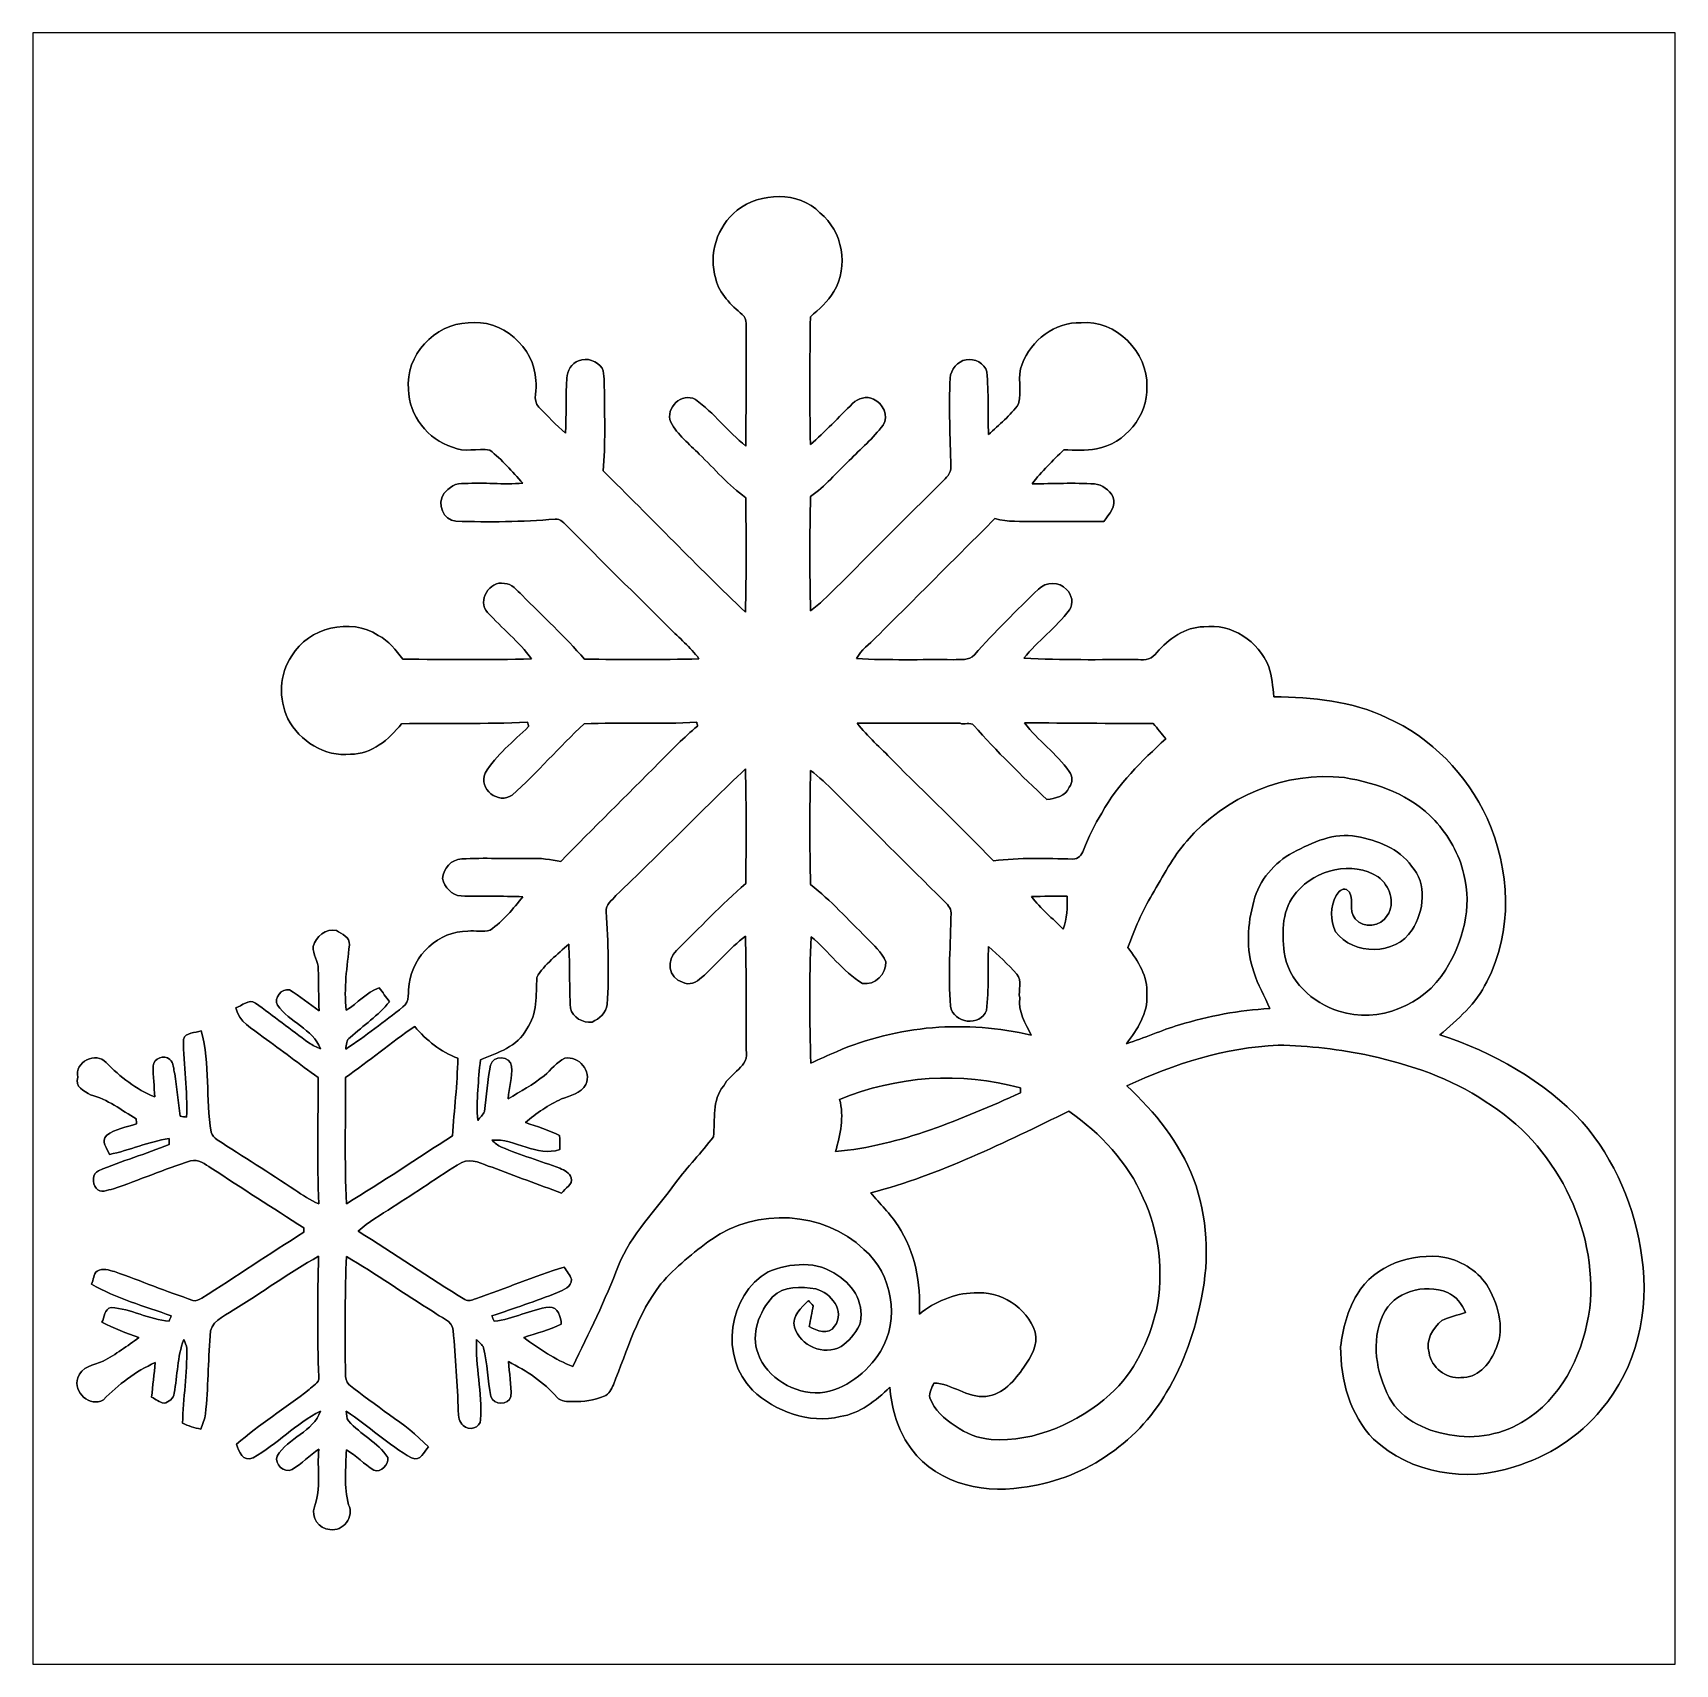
# Model space of a CAD drawing. Header units: centimetres. Extents: x -16.8 to 16.8, y -16.7 to 16.7.
import ezdxf

# ---------------------------------------------------------------- set-up
doc = ezdxf.new("R2010")
doc.units = ezdxf.units.CM
doc.header["$MEASUREMENT"] = 0
doc.layers.add('Layer 1', color=7, linetype='Continuous')

msp = doc.modelspace()

# ---------------------------------------------------------------- linework, layer by layer
at = {"layer": 'Layer 1', "color": 7}
for points, knots in [([(-16.77458, 16.66875), (-16.77458, 16.66875), (16.77458, 16.66875), (16.77458, 16.66875), (16.77458, 16.66875), (16.77458, 16.66875), (16.77458, -16.66875), (16.77458, -16.66875), (16.77458, -16.66875), (16.77458, -16.66875), (-16.77458, -16.66875), (-16.77458, -16.66875), (-16.77458, -16.66875), (-16.77458, -16.66875), (-16.77458, 16.66875), (-16.77458, 16.66875), (-16.77458, 16.66875), (-16.77458, 16.66875), (-16.77458, 16.66875), (-16.77458, 16.66875)], [0, 0, 0, 0, 0.16666667, 0.16666667, 0.16666667, 0.16666667, 0.33333333, 0.33333333, 0.33333333, 0.33333333, 0.5, 0.5, 0.5, 0.5, 0.66666667, 0.66666667, 0.66666667, 0.66666667, 1, 1, 1, 1]), ([(-2.39007, 13.0429), (-2.79788, 12.7127), (-2.98133, 12.14332), (-2.82046, 11.6392), (-2.82046, 11.6392), (-2.75273, 11.33087), (-2.5086, 11.11003), (-2.28212, 10.90965), (-2.28212, 10.90965), (-2.16817, 10.8204), (-2.21544, 10.65071), (-2.19957, 10.53112), (-2.19957, 10.53112), (-2.2038, 9.76171), (-2.20133, 8.99266), (-2.21298, 8.22325), (-2.21298, 8.22325), (-2.57422, 8.52064), (-2.86279, 8.89952), (-3.2385, 9.17787), (-3.2385, 9.17787), (-3.51614, 9.32674), (-3.85904, 9.00677), (-3.74474, 8.71044), (-3.74474, 8.71044), (-3.60504, 8.44832), (-3.36338, 8.2677), (-3.16054, 8.0578), (-3.16054, 8.0578), (-2.84868, 7.75652), (-2.56575, 7.42139), (-2.2098, 7.1695), (-2.2098, 7.1695), (-2.20345, 6.38986), (-2.19604, 5.60987), (-2.21756, 4.83059), (-2.21756, 4.83059), (-3.20569, 5.77144), (-4.15043, 6.75746), (-5.12269, 7.71454), (-5.12269, 7.71454), (-5.07683, 8.26382), (-5.09658, 8.81697), (-5.09658, 9.36731), (-5.09658, 9.36731), (-5.11351, 9.51442), (-5.08423, 9.67422), (-5.14632, 9.81287), (-5.14632, 9.81287), (-5.24439, 9.96668), (-5.45606, 10.03935), (-5.62504, 9.96632), (-5.62504, 9.96632), (-5.7725, 9.91658), (-5.85399, 9.7603), (-5.86775, 9.61319), (-5.86775, 9.61319), (-5.88574, 9.2389), (-5.87657, 8.86354), (-5.89174, 8.48854), (-5.89174, 8.48854), (-6.08753, 8.64905), (-6.25651, 8.8392), (-6.43537, 9.01735), (-6.43537, 9.01735), (-6.58424, 9.16199), (-6.45936, 9.38706), (-6.49887, 9.56275), (-6.49887, 9.56275), (-6.52321, 10.24502), (-7.20196, 10.83557), (-7.88388, 10.74032), (-7.88388, 10.74032), (-8.57003, 10.72974), (-9.17116, 10.06757), (-9.0992, 9.38107), (-9.0992, 9.38107), (-9.09532, 8.85084), (-8.7055, 8.35307), (-8.20138, 8.20208), (-8.20138, 8.20208), (-7.96043, 8.08743), (-7.69373, 8.18268), (-7.44185, 8.14211), (-7.44185, 8.14211), (-7.18855, 7.94773), (-6.97971, 7.7029), (-6.76769, 7.46548), (-6.76769, 7.46548), (-7.16245, 7.42844), (-7.56038, 7.48806), (-7.95584, 7.45666), (-7.95584, 7.45666), (-8.12765, 7.48665), (-8.27687, 7.3727), (-8.37953, 7.25135), (-8.37953, 7.25135), (-8.52241, 7.04603), (-8.39329, 6.70913), (-8.13364, 6.68726), (-8.13364, 6.68726), (-7.45737, 6.66926), (-6.77898, 6.67244), (-6.10447, 6.73029), (-6.10447, 6.73029), (-5.99052, 6.7497), (-5.92067, 6.63646), (-5.84447, 6.57401), (-5.84447, 6.57401), (-5.16467, 5.87763), (-4.46652, 5.19994), (-3.77896, 4.51167), (-3.77896, 4.51167), (-3.57293, 4.30212), (-3.34151, 4.1148), (-3.16653, 3.87632), (-3.16653, 3.87632), (-3.94723, 3.85339), (-4.72793, 3.86045), (-5.50863, 3.86962), (-5.50863, 3.86962), (-5.90374, 4.33282), (-6.35847, 4.74098), (-6.78039, 5.17948), (-6.78039, 5.17948), (-6.89046, 5.26733), (-6.98641, 5.41937), (-7.14199, 5.41796), (-7.14199, 5.41796), (-7.44926, 5.47864), (-7.69832, 5.05954), (-7.48665, 4.826), (-7.48665, 4.826), (-7.19349, 4.50215), (-6.84565, 4.22769), (-6.58566, 3.8735), (-6.58566, 3.8735), (-7.46231, 3.85092), (-8.33931, 3.86362), (-9.21561, 3.86821), (-9.21561, 3.86821), (-9.36308, 4.05024), (-9.50348, 4.24991), (-9.71973, 4.35575), (-9.71973, 4.35575), (-10.28665, 4.72158), (-11.1439, 4.52014), (-11.48398, 3.93453), (-11.48398, 3.93453), (-11.74256, 3.56411), (-11.75773, 3.05576), (-11.56406, 2.65254), (-11.56406, 2.65254), (-11.32523, 2.19181), (-10.81264, 1.86937), (-10.28488, 1.92687), (-10.28488, 1.92687), (-9.85308, 1.92476), (-9.49889, 2.22744), (-9.24384, 2.54811), (-9.24384, 2.54811), (-8.38588, 2.5714), (-7.52722, 2.53718), (-6.66962, 2.58198), (-6.66962, 2.58198), (-6.66362, 2.55905), (-6.65198, 2.51319), (-6.64633, 2.49026), (-6.64633, 2.49026), (-6.95925, 2.1904), (-7.3085, 1.91206), (-7.53639, 1.53811), (-7.53639, 1.53811), (-7.67927, 1.22237), (-7.26123, 0.88512), (-6.98324, 1.09326), (-6.98324, 1.09326), (-6.46818, 1.55081), (-6.01733, 2.07751), (-5.51427, 2.54635), (-5.51427, 2.54635), (-4.74804, 2.58621), (-3.97792, 2.53118), (-3.21134, 2.58163), (-3.21134, 2.58163), (-3.20746, 2.56117), (-3.19969, 2.52024), (-3.19617, 2.50014), (-3.19617, 2.50014), (-3.47627, 2.2733), (-3.72322, 2.00942), (-3.97792, 1.75542), (-3.97792, 1.75542), (-4.64679, 1.08056), (-5.32624, 0.41628), (-5.98911, -0.26423), (-5.98911, -0.26423), (-6.19654, -0.2226), (-6.40715, -0.19368), (-6.61952, -0.20391), (-6.61952, -0.20391), (-7.08378, -0.21519), (-7.54944, -0.18486), (-8.01299, -0.21237), (-8.01299, -0.21237), (-8.22537, -0.2219), (-8.39047, -0.40746), (-8.40599, -0.61348), (-8.40599, -0.61348), (-8.36648, -0.7874), (-8.21549, -0.96308), (-8.02816, -0.96873), (-8.02816, -0.96873), (-7.60695, -0.98143), (-7.18538, -0.96979), (-6.76416, -0.9846), (-6.76416, -0.9846), (-6.96136, -1.23331), (-7.17021, -1.48167), (-7.43056, -1.66723), (-7.43056, -1.66723), (-7.5752, -1.71944), (-7.73712, -1.66688), (-7.88599, -1.69122), (-7.88599, -1.69122), (-8.48148, -1.68275), (-9.01665, -2.18264), (-9.08403, -2.76684), (-9.08403, -2.76684), (-9.12072, -2.91924), (-9.06004, -3.13231), (-9.21385, -3.23744), (-9.21385, -3.23744), (-9.59238, -3.53801), (-9.97938, -3.83117), (-10.38296, -4.09751), (-10.38296, -4.09751), (-10.36955, -4.0132), (-10.37273, -3.91089), (-10.28947, -3.85904), (-10.28947, -3.85904), (-10.02136, -3.61879), (-9.71656, -3.41524), (-9.49078, -3.13055), (-9.49078, -3.13055), (-9.55993, -3.03495), (-9.63048, -2.9397), (-9.69998, -2.8448), (-9.69998, -2.8448), (-9.95927, -2.94111), (-10.14024, -3.1623), (-10.37237, -3.30306), (-10.37237, -3.30306), (-10.42635, -2.8575), (-10.35509, -2.41371), (-10.30887, -1.97132), (-10.30887, -1.97132), (-10.29335, -1.8161), (-10.46233, -1.74308), (-10.57028, -1.67534), (-10.57028, -1.67534), (-10.79183, -1.62736), (-10.99114, -1.80305), (-11.04618, -2.00413), (-11.04618, -2.00413), (-11.05782, -2.16535), (-10.94493, -2.30505), (-10.94317, -2.46556), (-10.94317, -2.46556), (-10.93823, -2.74884), (-10.9347, -3.03318), (-10.928, -3.31717), (-10.928, -3.31717), (-11.13226, -3.17888), (-11.31923, -3.01449), (-11.53266, -2.89031), (-11.53266, -2.89031), (-11.69, -2.84621), (-11.85933, -3.05858), (-11.77678, -3.20357), (-11.77678, -3.20357), (-11.53724, -3.54789), (-11.05853, -3.689), (-10.89519, -4.09222), (-10.89519, -4.09222), (-10.97774, -4.05871), (-11.06099, -4.02414), (-11.13367, -3.97193), (-11.13367, -3.97193), (-11.50303, -3.70769), (-11.85228, -3.4163), (-12.22904, -3.16265), (-12.22904, -3.16265), (-12.36239, -3.06141), (-12.50456, -3.21945), (-12.63015, -3.25649), (-12.63015, -3.25649), (-12.56665, -3.54965), (-12.28513, -3.68088), (-12.07276, -3.85233), (-12.07276, -3.85233), (-11.69353, -4.1215), (-11.32699, -4.40796), (-10.94916, -4.67924), (-10.94916, -4.67924), (-10.94211, -5.53932), (-10.97033, -6.40009), (-10.93541, -7.26017), (-10.93541, -7.26017), (-11.11003, -7.18891), (-11.26384, -7.07778), (-11.42153, -6.97724), (-11.42153, -6.97724), (-11.94329, -6.62446), (-12.48304, -6.29991), (-13.00656, -5.9503), (-13.00656, -5.9503), (-13.06124, -5.91326), (-13.11769, -5.86705), (-13.13215, -5.79931), (-13.13215, -5.79931), (-13.24928, -5.11422), (-13.14732, -4.40337), (-13.33571, -3.72886), (-13.33571, -3.72886), (-13.45918, -3.76908), (-13.65426, -3.75144), (-13.69942, -3.90066), (-13.69942, -3.90066), (-13.69907, -4.43124), (-13.60946, -4.95935), (-13.63239, -5.49169), (-13.63239, -5.49169), (-13.67578, -5.48393), (-13.71882, -5.47652), (-13.76221, -5.46947), (-13.76221, -5.46947), (-13.8049, -5.18089), (-13.83594, -4.89091), (-13.87722, -4.60199), (-13.87722, -4.60199), (-13.90191, -4.50744), (-13.89239, -4.38044), (-13.97811, -4.3113), (-13.97811, -4.3113), (-14.08606, -4.20335), (-14.3069, -4.28837), (-14.31361, -4.44041), (-14.31361, -4.44041), (-14.32489, -4.65314), (-14.29032, -4.86375), (-14.28433, -5.07612), (-14.28433, -5.07612), (-14.66391, -4.92301), (-14.99059, -4.66478), (-15.27704, -4.37656), (-15.27704, -4.37656), (-15.47601, -4.13773), (-15.93356, -4.3628), (-15.85736, -4.67431), (-15.85736, -4.67431), (-15.92439, -4.86516), (-15.72824, -4.96464), (-15.59419, -5.03414), (-15.59419, -5.03414), (-15.24882, -5.1241), (-14.96413, -5.34811), (-14.66215, -5.52662), (-14.66215, -5.52662), (-14.66074, -5.55237), (-14.65827, -5.60352), (-14.65686, -5.62892), (-14.65686, -5.62892), (-14.865, -5.69277), (-15.09078, -5.72841), (-15.26681, -5.86493), (-15.26681, -5.86493), (-15.39169, -5.98135), (-15.25305, -6.13234), (-15.20931, -6.25263), (-15.20931, -6.25263), (-14.79726, -6.16444), (-14.40674, -5.9944), (-13.99046, -5.92314), (-13.99046, -5.92314), (-13.99046, -5.95489), (-13.99011, -6.01874), (-13.98976, -6.05049), (-13.98976, -6.05049), (-14.46671, -6.23782), (-14.95778, -6.38881), (-15.43121, -6.5853), (-15.43121, -6.5853), (-15.56879, -6.64316), (-15.56173, -6.83683), (-15.47989, -6.94161), (-15.47989, -6.94161), (-15.40263, -7.05979), (-15.24318, -6.97548), (-15.12782, -6.95607), (-15.12782, -6.95607), (-14.60041, -6.7751), (-14.08712, -6.55285), (-13.55478, -6.38563), (-13.55478, -6.38563), (-13.38968, -6.33589), (-13.2588, -6.45478), (-13.12863, -6.52992), (-13.12863, -6.52992), (-12.50386, -6.94408), (-11.87168, -7.3466), (-11.24162, -7.75264), (-11.24162, -7.75264), (-11.24091, -7.77522), (-11.2395, -7.81967), (-11.23879, -7.8419), (-11.23879, -7.8419), (-11.93659, -8.28463), (-12.62451, -8.74324), (-13.32054, -9.1888), (-13.32054, -9.1888), (-13.37522, -9.21808), (-13.43907, -9.25971), (-13.50328, -9.23396), (-13.50328, -9.23396), (-14.04303, -9.05545), (-14.56902, -8.83779), (-15.10453, -8.64658), (-15.10453, -8.64658), (-15.21742, -8.62048), (-15.35289, -8.5665), (-15.45872, -8.63529), (-15.45872, -8.63529), (-15.54163, -8.69703), (-15.52822, -8.81944), (-15.57726, -8.90094), (-15.57726, -8.90094), (-15.06961, -9.19762), (-14.49599, -9.35249), (-13.94636, -9.55111), (-13.94636, -9.55111), (-13.96118, -9.58744), (-13.976, -9.62413), (-13.99117, -9.66117), (-13.99117, -9.66117), (-14.39933, -9.62307), (-14.76798, -9.40929), (-15.17544, -9.37824), (-15.17544, -9.37824), (-15.3102, -9.40894), (-15.31267, -9.58674), (-15.36418, -9.68199), (-15.36418, -9.68199), (-15.119, -9.80334), (-14.86394, -9.90388), (-14.60641, -9.99561), (-14.60641, -9.99561), (-14.8463, -10.16141), (-15.07878, -10.34274), (-15.33948, -10.47574), (-15.33948, -10.47574), (-15.52046, -10.55652), (-15.79633, -10.58686), (-15.85454, -10.81722), (-15.85454, -10.81722), (-15.96566, -11.1065), (-15.60618, -11.43282), (-15.33278, -11.26561), (-15.33278, -11.26561), (-15.02551, -10.95587), (-14.67661, -10.68035), (-14.27339, -10.50607), (-14.27339, -10.50607), (-14.29738, -10.74103), (-14.32419, -10.97597), (-14.34994, -11.21128), (-14.34994, -11.21128), (-14.26739, -11.25608), (-14.18978, -11.31852), (-14.09524, -11.3351), (-14.09524, -11.3351), (-13.99469, -11.31711), (-13.90015, -11.23562), (-13.8871, -11.1312), (-13.8871, -11.1312), (-13.81795, -10.76678), (-13.82713, -10.38648), (-13.69236, -10.03617), (-13.69236, -10.03617), (-13.66802, -10.09332), (-13.63239, -10.15012), (-13.63063, -10.21468), (-13.63063, -10.21468), (-13.62393, -10.72691), (-13.69977, -11.23527), (-13.71671, -11.74679), (-13.71671, -11.74679), (-13.59747, -11.80183), (-13.47188, -11.8364), (-13.34382, -11.86603), (-13.34382, -11.86603), (-13.30537, -11.76443), (-13.26303, -11.66248), (-13.24963, -11.55382), (-13.24963, -11.55382), (-13.18824, -11.02431), (-13.19883, -10.48949), (-13.14979, -9.95962), (-13.14979, -9.95962), (-13.17519, -9.6707), (-12.87216, -9.56839), (-12.68483, -9.43328), (-12.68483, -9.43328), (-12.09463, -9.07909), (-11.54007, -8.66634), (-10.93682, -8.33437), (-10.93682, -8.33437), (-10.96045, -9.15599), (-10.96116, -9.97832), (-10.9347, -10.80029), (-10.9347, -10.80029), (-10.91953, -10.92376), (-11.05711, -10.98338), (-11.13014, -11.05817), (-11.13014, -11.05817), (-11.62297, -11.43353), (-12.14508, -11.77114), (-12.61604, -12.17577), (-12.61604, -12.17577), (-12.57159, -12.31759), (-12.47951, -12.54619), (-12.27561, -12.45306), (-12.27561, -12.45306), (-11.78701, -12.17824), (-11.40143, -11.7475), (-10.89731, -11.49738), (-10.89731, -11.49738), (-11.04441, -11.9193), (-11.56123, -12.04489), (-11.78525, -12.41496), (-11.78525, -12.41496), (-11.84945, -12.57794), (-11.63884, -12.78043), (-11.47974, -12.6873), (-11.47974, -12.6873), (-11.28113, -12.57371), (-11.11991, -12.40543), (-10.93399, -12.27349), (-10.93399, -12.27349), (-10.97033, -12.66719), (-10.88143, -13.07959), (-11.02431, -13.45671), (-11.02431, -13.45671), (-11.0998, -13.66379), (-10.92941, -13.91461), (-10.70681, -13.91461), (-10.70681, -13.91461), (-10.4394, -13.97388), (-10.19598, -13.65003), (-10.32651, -13.41014), (-10.32651, -13.41014), (-10.41894, -13.04325), (-10.38401, -12.65873), (-10.36849, -12.28549), (-10.36849, -12.28549), (-10.17164, -12.41002), (-10.01113, -12.58429), (-9.8104, -12.70247), (-9.8104, -12.70247), (-9.6587, -12.76667), (-9.50771, -12.58323), (-9.52077, -12.44565), (-9.52077, -12.44565), (-9.72326, -12.1352), (-10.08345, -11.97504), (-10.32404, -11.69811), (-10.32404, -11.69811), (-10.37131, -11.64343), (-10.36496, -11.56652), (-10.37308, -11.4995), (-10.37308, -11.4995), (-9.91517, -11.80042), (-9.51477, -12.18424), (-9.03676, -12.45517), (-9.03676, -12.45517), (-8.85684, -12.52537), (-8.78064, -12.33417), (-8.6928, -12.22693), (-8.6928, -12.22693), (-9.17469, -11.73162), (-9.79382, -11.39719), (-10.31663, -10.95022), (-10.31663, -10.95022), (-10.43799, -10.83381), (-10.36391, -10.64013), (-10.39213, -10.49584), (-10.39213, -10.49584), (-10.39107, -9.77547), (-10.40201, -9.05475), (-10.36779, -8.33508), (-10.36779, -8.33508), (-9.76418, -8.69597), (-9.18739, -9.10026), (-8.58873, -9.46961), (-8.58873, -9.46961), (-8.45361, -9.58638), (-8.20208, -9.64071), (-8.18762, -9.85202), (-8.18762, -9.85202), (-8.14141, -10.40201), (-8.10084, -10.95375), (-8.08426, -11.50585), (-8.08426, -11.50585), (-8.07755, -11.60709), (-8.06591, -11.72245), (-7.98371, -11.79336), (-7.98371, -11.79336), (-7.86906, -11.91013), (-7.63588, -11.84557), (-7.6267, -11.67236), (-7.6267, -11.67236), (-7.59495, -11.12591), (-7.73501, -10.58228), (-7.71066, -10.03512), (-7.71066, -10.03512), (-7.65881, -10.08733), (-7.59354, -10.13319), (-7.56532, -10.2041), (-7.56532, -10.2041), (-7.48771, -10.52971), (-7.4863, -10.86908), (-7.41645, -11.19611), (-7.41645, -11.19611), (-7.36635, -11.38731), (-7.06014, -11.38096), (-7.00758, -11.19787), (-7.00758, -11.19787), (-6.99629, -10.95904), (-7.0418, -10.72339), (-7.05873, -10.48597), (-7.05873, -10.48597), (-6.69149, -10.67329), (-6.33659, -10.90224), (-6.0646, -11.21657), (-6.0646, -11.21657), (-5.9877, -11.30653), (-5.85364, -11.30229), (-5.7471, -11.30088), (-5.7471, -11.30088), (-5.52803, -11.31288), (-5.30719, -11.2709), (-5.10258, -11.19329), (-5.10258, -11.19329), (-5.00309, -11.15413), (-4.95371, -11.05147), (-4.9149, -10.95939), (-4.9149, -10.95939), (-4.62844, -10.25701), (-4.42383, -9.50172), (-3.94264, -8.89882), (-3.94264, -8.89882), (-3.64631, -8.54745), (-3.28013, -8.26311), (-2.91394, -7.98865), (-2.91394, -7.98865), (-1.99249, -7.33566), (-0.61842, -7.4041), (0.20179, -8.19467), (0.20179, -8.19467), (0.7874, -8.69527), (0.94333, -9.61884), (0.54257, -10.27924), (0.54257, -10.27924), (0.2667, -10.70786), (-0.17216, -11.06699), (-0.69321, -11.12238), (-0.69321, -11.12238), (-1.22379, -11.15342), (-1.77271, -10.82499), (-1.96074, -10.32051), (-1.96074, -10.32051), (-2.11279, -9.92046), (-1.93781, -9.46714), (-1.66617, -9.16446), (-1.66617, -9.16446), (-1.43087, -8.93304), (-1.08162, -8.9535), (-0.7807, -8.99971), (-0.7807, -8.99971), (-0.47131, -9.08262), (-0.16898, -9.44915), (-0.39546, -9.76418), (-0.39546, -9.76418), (-0.52105, -9.94445), (-0.762, -9.86437), (-0.91264, -9.76595), (-0.91264, -9.76595), (-0.88794, -9.62413), (-0.86184, -9.48337), (-0.8322, -9.34297), (-0.8322, -9.34297), (-0.86501, -9.30698), (-0.89782, -9.27135), (-0.93028, -9.23607), (-0.93028, -9.23607), (-1.0735, -9.38706), (-1.27423, -9.54652), (-1.21532, -9.78359), (-1.21532, -9.78359), (-1.10208, -10.16917), (-0.61701, -10.3692), (-0.26388, -10.17834), (-0.26388, -10.17834), (-0.10513, -10.06934), (0.02293, -9.9127), (0.11077, -9.74266), (0.11077, -9.74266), (0.23283, -9.35531), (0.006, -8.92351), (-0.33302, -8.72878), (-0.33302, -8.72878), (-0.73589, -8.4141), (-1.30881, -8.46702), (-1.7526, -8.65293), (-1.7526, -8.65293), (-2.57493, -9.11648), (-2.75096, -10.40271), (-2.07186, -11.06699), (-2.07186, -11.06699), (-1.60549, -11.51608), (-0.9204, -11.75526), (-0.27975, -11.61062), (-0.27975, -11.61062), (0.12065, -11.54536), (0.44944, -11.28677), (0.72954, -11.00878), (0.72954, -11.00878), (0.77435, -11.40389), (0.86395, -11.80818), (1.08514, -12.14508), (1.08514, -12.14508), (1.55646, -12.9226), (2.56857, -13.20024), (3.42406, -13.05666), (3.42406, -13.05666), (4.64291, -12.92119), (5.77427, -12.17154), (6.38563, -11.11038), (6.38563, -11.11038), (6.74052, -10.52019), (6.9656, -9.85908), (7.09789, -9.18492), (7.09789, -9.18492), (7.26581, -8.37953), (7.22418, -7.52228), (6.93737, -6.74864), (6.93737, -6.74864), (6.65409, -6.01239), (6.15033, -5.38374), (5.57495, -4.85316), (5.57495, -4.85316), (6.54121, -4.39349), (7.58931, -4.07388), (8.66211, -4.01673), (8.66211, -4.01673), (9.2964, -4.02978), (9.92999, -4.10316), (10.55052, -4.2358), (10.55052, -4.2358), (11.3725, -4.42207), (12.19129, -4.6923), (12.89403, -5.16855), (12.89403, -5.16855), (14.31466, -6.03426), (15.1952, -7.73395), (15.03186, -9.39659), (15.03186, -9.39659), (14.90945, -10.24643), (14.52915, -11.11603), (13.80737, -11.62156), (13.80737, -11.62156), (13.36534, -11.93447), (12.80231, -12.08123), (12.26432, -11.99656), (12.26432, -11.99656), (11.74821, -11.92812), (11.18941, -11.70305), (10.93541, -11.2208), (10.93541, -11.2208), (10.66624, -10.7121), (10.55793, -10.07463), (10.80488, -9.53629), (10.80488, -9.53629), (11.01972, -9.05228), (11.65789, -8.87836), (12.12391, -9.07521), (12.12391, -9.07521), (12.30277, -9.14823), (12.42025, -9.31192), (12.49186, -9.48514), (12.49186, -9.48514), (12.32958, -9.53417), (12.16272, -9.57298), (12.01032, -9.64847), (12.01032, -9.64847), (11.81664, -9.7984), (11.67518, -10.0517), (11.74785, -10.30323), (11.74785, -10.30323), (11.79019, -10.6045), (12.09746, -10.84298), (12.39908, -10.8137), (12.39908, -10.8137), (12.72575, -10.82746), (12.97376, -10.55017), (13.09264, -10.27324), (13.09264, -10.27324), (13.29866, -9.8612), (13.18472, -9.36096), (12.96035, -8.98066), (12.96035, -8.98066), (12.77973, -8.64799), (12.43154, -8.43915), (12.071, -8.35589), (12.071, -8.35589), (11.40142, -8.25182), (10.63413, -8.50971), (10.27642, -9.1119), (10.27642, -9.1119), (10.08027, -9.43504), (9.98714, -9.81075), (9.94057, -10.18293), (9.94057, -10.18293), (9.94269, -10.86097), (10.12472, -11.57358), (10.61508, -12.06818), (10.61508, -12.06818), (11.36227, -12.78149), (12.52008, -12.95541), (13.48317, -12.63756), (13.48317, -12.63756), (14.17461, -12.4266), (14.81561, -12.02584), (15.27104, -11.45999), (15.27104, -11.45999), (15.98295, -10.61438), (16.26447, -9.4428), (16.0909, -8.35872), (16.0909, -8.35872), (15.96672, -7.34307), (15.54551, -6.36023), (14.8777, -5.58377), (14.8777, -5.58377), (14.08712, -4.74874), (13.05983, -4.15572), (11.96799, -3.81), (11.96799, -3.81), (12.33452, -3.49532), (12.71199, -3.17006), (12.92507, -2.72627), (12.92507, -2.72627), (13.46906, -1.69404), (13.40344, -0.42757), (12.93177, 0.61913), (12.93177, 0.61913), (12.52008, 1.51412), (11.78983, 2.26766), (10.88813, 2.67159), (10.88813, 2.67159), (10.17376, 3.01766), (9.36272, 3.09139), (8.57956, 3.10268), (8.57956, 3.10268), (8.54992, 3.30729), (8.53863, 3.51614), (8.47443, 3.71404), (8.47443, 3.71404), (8.26699, 4.23051), (7.71066, 4.61151), (7.14481, 4.52931), (7.14481, 4.52931), (6.76134, 4.52967), (6.42973, 4.28343), (6.18666, 4.00791), (6.18666, 4.00791), (6.10235, 3.88126), (5.95207, 3.83293), (5.80496, 3.86115), (5.80496, 3.86115), (5.02602, 3.86115), (4.24639, 3.84704), (3.46886, 3.88761), (3.46886, 3.88761), (3.75532, 4.23968), (4.12821, 4.51309), (4.40126, 4.87609), (4.40126, 4.87609), (4.49439, 5.00768), (4.44959, 5.18724), (4.34164, 5.29449), (4.34164, 5.29449), (4.19382, 5.46241), (3.92042, 5.45183), (3.76731, 5.29978), (3.76731, 5.29978), (3.3207, 4.86375), (2.87549, 4.42489), (2.45921, 3.95958), (2.45921, 3.95958), (2.35514, 3.8354), (2.16958, 3.86468), (2.02918, 3.85798), (2.02918, 3.85798), (1.36984, 3.86609), (0.70979, 3.84246), (0.05151, 3.88161), (0.05151, 3.88161), (0.14464, 4.0573), (0.31327, 4.17336), (0.44803, 4.31447), (0.44803, 4.31447), (1.26224, 5.11951), (2.06728, 5.93372), (2.87937, 6.74158), (2.87937, 6.74158), (3.14149, 6.66715), (3.41665, 6.68937), (3.68653, 6.68196), (3.68653, 6.68196), (4.15925, 6.68267), (4.63232, 6.6869), (5.1054, 6.68196), (5.1054, 6.68196), (5.20418, 6.83401), (5.37563, 6.98888), (5.28884, 7.19208), (5.28884, 7.19208), (5.21441, 7.32755), (5.07294, 7.43514), (4.91631, 7.44961), (4.91631, 7.44961), (4.49051, 7.47889), (4.06435, 7.45067), (3.63855, 7.45525), (3.63855, 7.45525), (3.82905, 7.70925), (4.06259, 7.92551), (4.28696, 8.14811), (4.28696, 8.14811), (4.50885, 8.13929), (4.73357, 8.13117), (4.95371, 8.16786), (4.95371, 8.16786), (5.54037, 8.27229), (6.00322, 8.84026), (5.98346, 9.43681), (5.98346, 9.43681), (6.00922, 10.14695), (5.35129, 10.80135), (4.63832, 10.74561), (4.63832, 10.74561), (4.10598, 10.75584), (3.61456, 10.39036), (3.43359, 9.89718), (3.43359, 9.89718), (3.32669, 9.64001), (3.435, 9.34896), (3.36374, 9.08685), (3.36374, 9.08685), (3.19511, 8.84731), (2.96228, 8.65752), (2.74849, 8.45926), (2.74849, 8.45926), (2.73226, 8.88647), (2.75202, 9.31474), (2.71498, 9.7409), (2.71498, 9.7409), (2.67194, 9.91694), (2.4638, 10.02665), (2.28917, 9.98537), (2.28917, 9.98537), (2.11138, 9.9628), (1.98261, 9.78359), (1.96144, 9.61355), (1.96144, 9.61355), (1.93675, 9.00959), (1.96497, 8.40458), (1.98014, 7.80027), (1.98014, 7.80027), (1.99002, 7.66621), (1.87607, 7.57237), (1.79388, 7.48489), (1.79388, 7.48489), (1.06539, 6.76663), (0.34361, 6.04202), (-0.37783, 5.31671), (-0.37783, 5.31671), (-0.53869, 5.15514), (-0.70344, 4.99674), (-0.88547, 4.85916), (-0.88547, 4.85916), (-0.90876, 5.63668), (-0.90593, 6.41456), (-0.88794, 7.19208), (-0.88794, 7.19208), (-0.59161, 7.39951), (-0.3556, 7.67821), (-0.09631, 7.92797), (-0.09631, 7.92797), (0.13441, 8.16786), (0.39264, 8.38341), (0.59372, 8.65011), (0.59372, 8.65011), (0.72108, 8.83779), (0.58843, 9.10061), (0.39793, 9.18316), (0.39793, 9.18316), (0.25647, 9.25089), (0.08008, 9.20362), (-0.02752, 9.09532), (-0.02752, 9.09532), (-0.31679, 8.81592), (-0.58491, 8.515), (-0.89112, 8.25324), (-0.89112, 8.25324), (-0.90699, 9.12389), (-0.90417, 9.99455), (-0.89006, 10.8652), (-0.89006, 10.8652), (-0.71614, 11.02042), (-0.52917, 11.17494), (-0.4131, 11.38167), (-0.4131, 11.38167), (-0.10019, 11.89002), (-0.23001, 12.61921), (-0.69603, 12.99175), (-0.69603, 12.99175), (-1.13841, 13.44154), (-1.90641, 13.40908), (-2.39007, 13.0429)], [0, 0, 0, 0, 0.00383142, 0.00383142, 0.00383142, 0.00383142, 0.00766284, 0.00766284, 0.00766284, 0.00766284, 0.01149425, 0.01149425, 0.01149425, 0.01149425, 0.01532567, 0.01532567, 0.01532567, 0.01532567, 0.01915709, 0.01915709, 0.01915709, 0.01915709, 0.02298851, 0.02298851, 0.02298851, 0.02298851, 0.02681992, 0.02681992, 0.02681992, 0.02681992, 0.03065134, 0.03065134, 0.03065134, 0.03065134, 0.03448276, 0.03448276, 0.03448276, 0.03448276, 0.03831418, 0.03831418, 0.03831418, 0.03831418, 0.04214559, 0.04214559, 0.04214559, 0.04214559, 0.04597701, 0.04597701, 0.04597701, 0.04597701, 0.04980843, 0.04980843, 0.04980843, 0.04980843, 0.05363985, 0.05363985, 0.05363985, 0.05363985, 0.05747126, 0.05747126, 0.05747126, 0.05747126, 0.06130268, 0.06130268, 0.06130268, 0.06130268, 0.0651341, 0.0651341, 0.0651341, 0.0651341, 0.06896552, 0.06896552, 0.06896552, 0.06896552, 0.07279693, 0.07279693, 0.07279693, 0.07279693, 0.07662835, 0.07662835, 0.07662835, 0.07662835, 0.08045977, 0.08045977, 0.08045977, 0.08045977, 0.08429119, 0.08429119, 0.08429119, 0.08429119, 0.08812261, 0.08812261, 0.08812261, 0.08812261, 0.09195402, 0.09195402, 0.09195402, 0.09195402, 0.09578544, 0.09578544, 0.09578544, 0.09578544, 0.09961686, 0.09961686, 0.09961686, 0.09961686, 0.10344828, 0.10344828, 0.10344828, 0.10344828, 0.10727969, 0.10727969, 0.10727969, 0.10727969, 0.11111111, 0.11111111, 0.11111111, 0.11111111, 0.11494253, 0.11494253, 0.11494253, 0.11494253, 0.11877395, 0.11877395, 0.11877395, 0.11877395, 0.12260536, 0.12260536, 0.12260536, 0.12260536, 0.12643678, 0.12643678, 0.12643678, 0.12643678, 0.1302682, 0.1302682, 0.1302682, 0.1302682, 0.13409962, 0.13409962, 0.13409962, 0.13409962, 0.13793103, 0.13793103, 0.13793103, 0.13793103, 0.14176245, 0.14176245, 0.14176245, 0.14176245, 0.14559387, 0.14559387, 0.14559387, 0.14559387, 0.14942529, 0.14942529, 0.14942529, 0.14942529, 0.1532567, 0.1532567, 0.1532567, 0.1532567, 0.15708812, 0.15708812, 0.15708812, 0.15708812, 0.16091954, 0.16091954, 0.16091954, 0.16091954, 0.16475096, 0.16475096, 0.16475096, 0.16475096, 0.16858238, 0.16858238, 0.16858238, 0.16858238, 0.17241379, 0.17241379, 0.17241379, 0.17241379, 0.17624521, 0.17624521, 0.17624521, 0.17624521, 0.18007663, 0.18007663, 0.18007663, 0.18007663, 0.18390805, 0.18390805, 0.18390805, 0.18390805, 0.18773946, 0.18773946, 0.18773946, 0.18773946, 0.19157088, 0.19157088, 0.19157088, 0.19157088, 0.1954023, 0.1954023, 0.1954023, 0.1954023, 0.19923372, 0.19923372, 0.19923372, 0.19923372, 0.20306513, 0.20306513, 0.20306513, 0.20306513, 0.20689655, 0.20689655, 0.20689655, 0.20689655, 0.21072797, 0.21072797, 0.21072797, 0.21072797, 0.21455939, 0.21455939, 0.21455939, 0.21455939, 0.2183908, 0.2183908, 0.2183908, 0.2183908, 0.22222222, 0.22222222, 0.22222222, 0.22222222, 0.22605364, 0.22605364, 0.22605364, 0.22605364, 0.22988506, 0.22988506, 0.22988506, 0.22988506, 0.23371648, 0.23371648, 0.23371648, 0.23371648, 0.23754789, 0.23754789, 0.23754789, 0.23754789, 0.24137931, 0.24137931, 0.24137931, 0.24137931, 0.24521073, 0.24521073, 0.24521073, 0.24521073, 0.24904215, 0.24904215, 0.24904215, 0.24904215, 0.25287356, 0.25287356, 0.25287356, 0.25287356, 0.25670498, 0.25670498, 0.25670498, 0.25670498, 0.2605364, 0.2605364, 0.2605364, 0.2605364, 0.26436782, 0.26436782, 0.26436782, 0.26436782, 0.26819923, 0.26819923, 0.26819923, 0.26819923, 0.27203065, 0.27203065, 0.27203065, 0.27203065, 0.27586207, 0.27586207, 0.27586207, 0.27586207, 0.27969349, 0.27969349, 0.27969349, 0.27969349, 0.2835249, 0.2835249, 0.2835249, 0.2835249, 0.28735632, 0.28735632, 0.28735632, 0.28735632, 0.29118774, 0.29118774, 0.29118774, 0.29118774, 0.29501916, 0.29501916, 0.29501916, 0.29501916, 0.29885057, 0.29885057, 0.29885057, 0.29885057, 0.30268199, 0.30268199, 0.30268199, 0.30268199, 0.30651341, 0.30651341, 0.30651341, 0.30651341, 0.31034483, 0.31034483, 0.31034483, 0.31034483, 0.31417625, 0.31417625, 0.31417625, 0.31417625, 0.31800766, 0.31800766, 0.31800766, 0.31800766, 0.32183908, 0.32183908, 0.32183908, 0.32183908, 0.3256705, 0.3256705, 0.3256705, 0.3256705, 0.32950192, 0.32950192, 0.32950192, 0.32950192, 0.33333333, 0.33333333, 0.33333333, 0.33333333, 0.33716475, 0.33716475, 0.33716475, 0.33716475, 0.34099617, 0.34099617, 0.34099617, 0.34099617, 0.34482759, 0.34482759, 0.34482759, 0.34482759, 0.348659, 0.348659, 0.348659, 0.348659, 0.35249042, 0.35249042, 0.35249042, 0.35249042, 0.35632184, 0.35632184, 0.35632184, 0.35632184, 0.36015326, 0.36015326, 0.36015326, 0.36015326, 0.36398467, 0.36398467, 0.36398467, 0.36398467, 0.36781609, 0.36781609, 0.36781609, 0.36781609, 0.37164751, 0.37164751, 0.37164751, 0.37164751, 0.37547893, 0.37547893, 0.37547893, 0.37547893, 0.37931034, 0.37931034, 0.37931034, 0.37931034, 0.38314176, 0.38314176, 0.38314176, 0.38314176, 0.38697318, 0.38697318, 0.38697318, 0.38697318, 0.3908046, 0.3908046, 0.3908046, 0.3908046, 0.39463602, 0.39463602, 0.39463602, 0.39463602, 0.39846743, 0.39846743, 0.39846743, 0.39846743, 0.40229885, 0.40229885, 0.40229885, 0.40229885, 0.40613027, 0.40613027, 0.40613027, 0.40613027, 0.40996169, 0.40996169, 0.40996169, 0.40996169, 0.4137931, 0.4137931, 0.4137931, 0.4137931, 0.41762452, 0.41762452, 0.41762452, 0.41762452, 0.42145594, 0.42145594, 0.42145594, 0.42145594, 0.42528736, 0.42528736, 0.42528736, 0.42528736, 0.42911877, 0.42911877, 0.42911877, 0.42911877, 0.43295019, 0.43295019, 0.43295019, 0.43295019, 0.43678161, 0.43678161, 0.43678161, 0.43678161, 0.44061303, 0.44061303, 0.44061303, 0.44061303, 0.44444444, 0.44444444, 0.44444444, 0.44444444, 0.44827586, 0.44827586, 0.44827586, 0.44827586, 0.45210728, 0.45210728, 0.45210728, 0.45210728, 0.4559387, 0.4559387, 0.4559387, 0.4559387, 0.45977011, 0.45977011, 0.45977011, 0.45977011, 0.46360153, 0.46360153, 0.46360153, 0.46360153, 0.46743295, 0.46743295, 0.46743295, 0.46743295, 0.47126437, 0.47126437, 0.47126437, 0.47126437, 0.47509579, 0.47509579, 0.47509579, 0.47509579, 0.4789272, 0.4789272, 0.4789272, 0.4789272, 0.48275862, 0.48275862, 0.48275862, 0.48275862, 0.48659004, 0.48659004, 0.48659004, 0.48659004, 0.49042146, 0.49042146, 0.49042146, 0.49042146, 0.49425287, 0.49425287, 0.49425287, 0.49425287, 0.49808429, 0.49808429, 0.49808429, 0.49808429, 0.50191571, 0.50191571, 0.50191571, 0.50191571, 0.50574713, 0.50574713, 0.50574713, 0.50574713, 0.50957854, 0.50957854, 0.50957854, 0.50957854, 0.51340996, 0.51340996, 0.51340996, 0.51340996, 0.51724138, 0.51724138, 0.51724138, 0.51724138, 0.5210728, 0.5210728, 0.5210728, 0.5210728, 0.52490421, 0.52490421, 0.52490421, 0.52490421, 0.52873563, 0.52873563, 0.52873563, 0.52873563, 0.53256705, 0.53256705, 0.53256705, 0.53256705, 0.53639847, 0.53639847, 0.53639847, 0.53639847, 0.54022989, 0.54022989, 0.54022989, 0.54022989, 0.5440613, 0.5440613, 0.5440613, 0.5440613, 0.54789272, 0.54789272, 0.54789272, 0.54789272, 0.55172414, 0.55172414, 0.55172414, 0.55172414, 0.55555556, 0.55555556, 0.55555556, 0.55555556, 0.55938697, 0.55938697, 0.55938697, 0.55938697, 0.56321839, 0.56321839, 0.56321839, 0.56321839, 0.56704981, 0.56704981, 0.56704981, 0.56704981, 0.57088123, 0.57088123, 0.57088123, 0.57088123, 0.57471264, 0.57471264, 0.57471264, 0.57471264, 0.57854406, 0.57854406, 0.57854406, 0.57854406, 0.58237548, 0.58237548, 0.58237548, 0.58237548, 0.5862069, 0.5862069, 0.5862069, 0.5862069, 0.59003831, 0.59003831, 0.59003831, 0.59003831, 0.59386973, 0.59386973, 0.59386973, 0.59386973, 0.59770115, 0.59770115, 0.59770115, 0.59770115, 0.60153257, 0.60153257, 0.60153257, 0.60153257, 0.60536398, 0.60536398, 0.60536398, 0.60536398, 0.6091954, 0.6091954, 0.6091954, 0.6091954, 0.61302682, 0.61302682, 0.61302682, 0.61302682, 0.61685824, 0.61685824, 0.61685824, 0.61685824, 0.62068966, 0.62068966, 0.62068966, 0.62068966, 0.62452107, 0.62452107, 0.62452107, 0.62452107, 0.62835249, 0.62835249, 0.62835249, 0.62835249, 0.63218391, 0.63218391, 0.63218391, 0.63218391, 0.63601533, 0.63601533, 0.63601533, 0.63601533, 0.63984674, 0.63984674, 0.63984674, 0.63984674, 0.64367816, 0.64367816, 0.64367816, 0.64367816, 0.64750958, 0.64750958, 0.64750958, 0.64750958, 0.651341, 0.651341, 0.651341, 0.651341, 0.65517241, 0.65517241, 0.65517241, 0.65517241, 0.65900383, 0.65900383, 0.65900383, 0.65900383, 0.66283525, 0.66283525, 0.66283525, 0.66283525, 0.66666667, 0.66666667, 0.66666667, 0.66666667, 0.67049808, 0.67049808, 0.67049808, 0.67049808, 0.6743295, 0.6743295, 0.6743295, 0.6743295, 0.67816092, 0.67816092, 0.67816092, 0.67816092, 0.68199234, 0.68199234, 0.68199234, 0.68199234, 0.68582375, 0.68582375, 0.68582375, 0.68582375, 0.68965517, 0.68965517, 0.68965517, 0.68965517, 0.69348659, 0.69348659, 0.69348659, 0.69348659, 0.69731801, 0.69731801, 0.69731801, 0.69731801, 0.70114943, 0.70114943, 0.70114943, 0.70114943, 0.70498084, 0.70498084, 0.70498084, 0.70498084, 0.70881226, 0.70881226, 0.70881226, 0.70881226, 0.71264368, 0.71264368, 0.71264368, 0.71264368, 0.7164751, 0.7164751, 0.7164751, 0.7164751, 0.72030651, 0.72030651, 0.72030651, 0.72030651, 0.72413793, 0.72413793, 0.72413793, 0.72413793, 0.72796935, 0.72796935, 0.72796935, 0.72796935, 0.73180077, 0.73180077, 0.73180077, 0.73180077, 0.73563218, 0.73563218, 0.73563218, 0.73563218, 0.7394636, 0.7394636, 0.7394636, 0.7394636, 0.74329502, 0.74329502, 0.74329502, 0.74329502, 0.74712644, 0.74712644, 0.74712644, 0.74712644, 0.75095785, 0.75095785, 0.75095785, 0.75095785, 0.75478927, 0.75478927, 0.75478927, 0.75478927, 0.75862069, 0.75862069, 0.75862069, 0.75862069, 0.76245211, 0.76245211, 0.76245211, 0.76245211, 0.76628352, 0.76628352, 0.76628352, 0.76628352, 0.77011494, 0.77011494, 0.77011494, 0.77011494, 0.77394636, 0.77394636, 0.77394636, 0.77394636, 0.77777778, 0.77777778, 0.77777778, 0.77777778, 0.7816092, 0.7816092, 0.7816092, 0.7816092, 0.78544061, 0.78544061, 0.78544061, 0.78544061, 0.78927203, 0.78927203, 0.78927203, 0.78927203, 0.79310345, 0.79310345, 0.79310345, 0.79310345, 0.79693487, 0.79693487, 0.79693487, 0.79693487, 0.80076628, 0.80076628, 0.80076628, 0.80076628, 0.8045977, 0.8045977, 0.8045977, 0.8045977, 0.80842912, 0.80842912, 0.80842912, 0.80842912, 0.81226054, 0.81226054, 0.81226054, 0.81226054, 0.81609195, 0.81609195, 0.81609195, 0.81609195, 0.81992337, 0.81992337, 0.81992337, 0.81992337, 0.82375479, 0.82375479, 0.82375479, 0.82375479, 0.82758621, 0.82758621, 0.82758621, 0.82758621, 0.83141762, 0.83141762, 0.83141762, 0.83141762, 0.83524904, 0.83524904, 0.83524904, 0.83524904, 0.83908046, 0.83908046, 0.83908046, 0.83908046, 0.84291188, 0.84291188, 0.84291188, 0.84291188, 0.8467433, 0.8467433, 0.8467433, 0.8467433, 0.85057471, 0.85057471, 0.85057471, 0.85057471, 0.85440613, 0.85440613, 0.85440613, 0.85440613, 0.85823755, 0.85823755, 0.85823755, 0.85823755, 0.86206897, 0.86206897, 0.86206897, 0.86206897, 0.86590038, 0.86590038, 0.86590038, 0.86590038, 0.8697318, 0.8697318, 0.8697318, 0.8697318, 0.87356322, 0.87356322, 0.87356322, 0.87356322, 0.87739464, 0.87739464, 0.87739464, 0.87739464, 0.88122605, 0.88122605, 0.88122605, 0.88122605, 0.88505747, 0.88505747, 0.88505747, 0.88505747, 0.88888889, 0.88888889, 0.88888889, 0.88888889, 0.89272031, 0.89272031, 0.89272031, 0.89272031, 0.89655172, 0.89655172, 0.89655172, 0.89655172, 0.90038314, 0.90038314, 0.90038314, 0.90038314, 0.90421456, 0.90421456, 0.90421456, 0.90421456, 0.90804598, 0.90804598, 0.90804598, 0.90804598, 0.91187739, 0.91187739, 0.91187739, 0.91187739, 0.91570881, 0.91570881, 0.91570881, 0.91570881, 0.91954023, 0.91954023, 0.91954023, 0.91954023, 0.92337165, 0.92337165, 0.92337165, 0.92337165, 0.92720307, 0.92720307, 0.92720307, 0.92720307, 0.93103448, 0.93103448, 0.93103448, 0.93103448, 0.9348659, 0.9348659, 0.9348659, 0.9348659, 0.93869732, 0.93869732, 0.93869732, 0.93869732, 0.94252874, 0.94252874, 0.94252874, 0.94252874, 0.94636015, 0.94636015, 0.94636015, 0.94636015, 0.95019157, 0.95019157, 0.95019157, 0.95019157, 0.95402299, 0.95402299, 0.95402299, 0.95402299, 0.95785441, 0.95785441, 0.95785441, 0.95785441, 0.96168582, 0.96168582, 0.96168582, 0.96168582, 0.96551724, 0.96551724, 0.96551724, 0.96551724, 0.96934866, 0.96934866, 0.96934866, 0.96934866, 0.97318008, 0.97318008, 0.97318008, 0.97318008, 0.97701149, 0.97701149, 0.97701149, 0.97701149, 0.98084291, 0.98084291, 0.98084291, 0.98084291, 0.98467433, 0.98467433, 0.98467433, 0.98467433, 0.98850575, 0.98850575, 0.98850575, 0.98850575, 0.99233716, 0.99233716, 0.99233716, 0.99233716, 1, 1, 1, 1]), ([(0.06491, 2.5594), (0.76659, 2.57457), (1.46897, 2.55129), (2.17099, 2.56046), (2.17099, 2.56046), (2.23591, 2.52236), (2.38478, 2.59644), (2.4451, 2.5146), (2.4451, 2.5146), (2.91641, 1.98473), (3.42371, 1.48766), (3.93841, 0.99977), (3.93841, 0.99977), (4.10845, 1.03011), (4.32506, 1.06151), (4.39596, 1.2506), (4.39596, 1.2506), (4.47357, 1.34655), (4.46546, 1.47673), (4.39667, 1.57339), (4.39667, 1.57339), (4.13844, 1.94381), (3.75461, 2.20451), (3.48368, 2.56469), (3.48368, 2.56469), (4.35998, 2.56822), (5.23769, 2.55094), (6.1147, 2.55482), (6.1147, 2.55482), (6.19831, 2.4511), (6.28368, 2.34633), (6.36976, 2.24367), (6.36976, 2.24367), (5.87798, 1.78894), (5.38797, 1.31692), (5.05989, 0.72496), (5.05989, 0.72496), (4.90961, 0.48613), (4.79566, 0.22825), (4.68877, -0.0321), (4.68877, -0.0321), (4.65384, -0.127), (4.58082, -0.22366), (4.46793, -0.21519), (4.46793, -0.21519), (3.92818, -0.20673), (3.38526, -0.18062), (2.84868, -0.25294), (2.84868, -0.25294), (2.17452, 0.44768), (1.46756, 1.11584), (0.78458, 1.80763), (0.78458, 1.80763), (0.54434, 2.05775), (0.27799, 2.28459), (0.06491, 2.5594)], [0, 0, 0, 0, 0.06666667, 0.06666667, 0.06666667, 0.06666667, 0.13333333, 0.13333333, 0.13333333, 0.13333333, 0.2, 0.2, 0.2, 0.2, 0.26666667, 0.26666667, 0.26666667, 0.26666667, 0.33333333, 0.33333333, 0.33333333, 0.33333333, 0.4, 0.4, 0.4, 0.4, 0.46666667, 0.46666667, 0.46666667, 0.46666667, 0.53333333, 0.53333333, 0.53333333, 0.53333333, 0.6, 0.6, 0.6, 0.6, 0.66666667, 0.66666667, 0.66666667, 0.66666667, 0.73333333, 0.73333333, 0.73333333, 0.73333333, 0.8, 0.8, 0.8, 0.8, 0.86666667, 0.86666667, 0.86666667, 0.86666667, 1, 1, 1, 1]), ([(-4.86234, -0.9592), (-3.96875, -0.11007), (-3.11115, 0.77682), (-2.21791, 1.62631), (-2.21791, 1.62631), (-2.19569, 0.84702), (-2.20274, 0.06703), (-2.21051, -0.71296), (-2.21051, -0.71296), (-2.7051, -1.14759), (-3.16124, -1.62419), (-3.62867, -2.08774), (-3.62867, -2.08774), (-3.83117, -2.2666), (-3.79695, -2.65571), (-3.50414, -2.72874), (-3.50414, -2.72874), (-3.37114, -2.81517), (-3.21769, -2.72697), (-3.11221, -2.63913), (-3.11221, -2.63913), (-2.80176, -2.36961), (-2.54459, -2.04153), (-2.21862, -1.79035), (-2.21862, -1.79035), (-2.19851, -2.56364), (-2.20098, -3.33763), (-2.20239, -4.11127), (-2.20239, -4.11127), (-2.1269, -4.46017), (-2.53294, -4.58329), (-2.66241, -4.85105), (-2.66241, -4.85105), (-2.91006, -5.14279), (-2.82857, -5.54108), (-2.87126, -5.89033), (-2.87126, -5.89033), (-3.11291, -6.21736), (-3.4036, -6.50522), (-3.64631, -6.83154), (-3.64631, -6.83154), (-4.04107, -7.39105), (-4.5533, -7.87682), (-4.81224, -8.52311), (-4.81224, -8.52311), (-5.07929, -9.22867), (-5.41302, -9.906), (-5.74146, -10.58404), (-5.74146, -10.58404), (-6.10729, -10.45104), (-6.42973, -10.21891), (-6.74441, -9.99561), (-6.74441, -9.99561), (-6.49041, -9.90036), (-6.22053, -9.84603), (-5.97888, -9.71867), (-5.97888, -9.71867), (-5.99087, -9.58215), (-6.04203, -9.35708), (-6.22547, -9.3726), (-6.22547, -9.3726), (-6.61247, -9.41952), (-6.96207, -9.6206), (-7.35154, -9.66152), (-7.35154, -9.66152), (-7.36706, -9.62413), (-7.38223, -9.58744), (-7.39704, -9.55075), (-7.39704, -9.55075), (-6.94725, -9.40117), (-6.49817, -9.24807), (-6.05719, -9.07486), (-6.05719, -9.07486), (-5.93937, -9.02123), (-5.7658, -8.96232), (-5.76968, -8.80428), (-5.76968, -8.80428), (-5.80602, -8.71326), (-5.86987, -8.63565), (-5.91961, -8.55274), (-5.91961, -8.55274), (-6.53309, -8.74219), (-7.12611, -8.99125), (-7.73077, -9.20574), (-7.73077, -9.20574), (-7.80062, -9.22267), (-7.88176, -9.26324), (-7.94914, -9.21949), (-7.94914, -9.21949), (-8.68609, -8.76794), (-9.39447, -8.27158), (-10.13143, -7.82038), (-10.13143, -7.82038), (-9.91376, -7.63376), (-9.66646, -7.48736), (-9.42834, -7.32931), (-9.42834, -7.32931), (-8.9535, -7.03016), (-8.49242, -6.70948), (-8.01441, -6.41526), (-8.01441, -6.41526), (-7.80486, -6.32001), (-7.5946, -6.45407), (-7.39458, -6.51439), (-7.39458, -6.51439), (-6.92256, -6.69607), (-6.44666, -6.86682), (-5.97218, -7.0425), (-5.97218, -7.0425), (-5.90726, -6.94302), (-5.73158, -6.86999), (-5.77779, -6.73171), (-5.77779, -6.73171), (-5.81131, -6.62799), (-5.91397, -6.57296), (-6.00851, -6.53521), (-6.00851, -6.53521), (-6.40433, -6.38634), (-6.81038, -6.26463), (-7.20125, -6.10235), (-7.20125, -6.10235), (-7.27604, -6.07025), (-7.33707, -6.01486), (-7.3974, -5.96159), (-7.3974, -5.96159), (-6.91691, -5.91679), (-6.48264, -6.31966), (-6.00639, -6.14962), (-6.00639, -6.14962), (-6.00816, -6.07871), (-6.01239, -5.9376), (-6.01451, -5.86705), (-6.01451, -5.86705), (-6.23535, -5.74922), (-6.47841, -5.68501), (-6.71266, -5.60105), (-6.71266, -5.60105), (-6.49252, -5.40385), (-6.23746, -5.24651), (-5.97394, -5.11457), (-5.97394, -5.11457), (-5.79473, -5.05495), (-5.57671, -5.00486), (-5.4797, -4.82212), (-5.4797, -4.82212), (-5.3527, -4.55154), (-5.61622, -4.23298), (-5.9055, -4.28484), (-5.9055, -4.28484), (-6.07413, -4.36774), (-6.18808, -4.52226), (-6.32742, -4.64326), (-6.32742, -4.64326), (-6.55602, -4.82529), (-6.81355, -4.96605), (-7.06579, -5.11281), (-7.06579, -5.11281), (-7.04533, -4.89268), (-6.97265, -4.67254), (-6.99488, -4.451), (-6.99488, -4.451), (-7.01887, -4.23686), (-7.37799, -4.2164), (-7.42491, -4.42595), (-7.42491, -4.42595), (-7.49229, -4.7371), (-7.50076, -5.05813), (-7.55121, -5.3721), (-7.55121, -5.3721), (-7.57661, -5.44583), (-7.63905, -5.49804), (-7.68738, -5.55696), (-7.68738, -5.55696), (-7.71666, -5.14315), (-7.66904, -4.73075), (-7.63305, -4.31941), (-7.63305, -4.31941), (-7.28028, -4.17407), (-6.87388, -4.05271), (-6.68479, -3.68653), (-6.68479, -3.68653), (-6.46606, -3.38138), (-6.49676, -2.99085), (-6.47947, -2.63525), (-6.47947, -2.63525), (-6.32531, -2.36008), (-6.05473, -2.16711), (-5.82683, -1.95333), (-5.82683, -1.95333), (-5.79931, -2.38831), (-5.81907, -2.82504), (-5.79367, -3.26037), (-5.79367, -3.26037), (-5.74957, -3.45299), (-5.54108, -3.57082), (-5.34917, -3.54648), (-5.34917, -3.54648), (-5.2003, -3.47557), (-5.06236, -3.35986), (-5.04155, -3.18629), (-5.04155, -3.18629), (-5.00063, -2.55482), (-5.02109, -1.92017), (-5.06448, -1.28976), (-5.06448, -1.28976), (-5.08459, -1.14723), (-4.93959, -1.05692), (-4.86234, -0.9592)], [0, 0, 0, 0, 0.01886792, 0.01886792, 0.01886792, 0.01886792, 0.03773585, 0.03773585, 0.03773585, 0.03773585, 0.05660377, 0.05660377, 0.05660377, 0.05660377, 0.0754717, 0.0754717, 0.0754717, 0.0754717, 0.09433962, 0.09433962, 0.09433962, 0.09433962, 0.11320755, 0.11320755, 0.11320755, 0.11320755, 0.13207547, 0.13207547, 0.13207547, 0.13207547, 0.1509434, 0.1509434, 0.1509434, 0.1509434, 0.16981132, 0.16981132, 0.16981132, 0.16981132, 0.18867925, 0.18867925, 0.18867925, 0.18867925, 0.20754717, 0.20754717, 0.20754717, 0.20754717, 0.22641509, 0.22641509, 0.22641509, 0.22641509, 0.24528302, 0.24528302, 0.24528302, 0.24528302, 0.26415094, 0.26415094, 0.26415094, 0.26415094, 0.28301887, 0.28301887, 0.28301887, 0.28301887, 0.30188679, 0.30188679, 0.30188679, 0.30188679, 0.32075472, 0.32075472, 0.32075472, 0.32075472, 0.33962264, 0.33962264, 0.33962264, 0.33962264, 0.35849057, 0.35849057, 0.35849057, 0.35849057, 0.37735849, 0.37735849, 0.37735849, 0.37735849, 0.39622642, 0.39622642, 0.39622642, 0.39622642, 0.41509434, 0.41509434, 0.41509434, 0.41509434, 0.43396226, 0.43396226, 0.43396226, 0.43396226, 0.45283019, 0.45283019, 0.45283019, 0.45283019, 0.47169811, 0.47169811, 0.47169811, 0.47169811, 0.49056604, 0.49056604, 0.49056604, 0.49056604, 0.50943396, 0.50943396, 0.50943396, 0.50943396, 0.52830189, 0.52830189, 0.52830189, 0.52830189, 0.54716981, 0.54716981, 0.54716981, 0.54716981, 0.56603774, 0.56603774, 0.56603774, 0.56603774, 0.58490566, 0.58490566, 0.58490566, 0.58490566, 0.60377358, 0.60377358, 0.60377358, 0.60377358, 0.62264151, 0.62264151, 0.62264151, 0.62264151, 0.64150943, 0.64150943, 0.64150943, 0.64150943, 0.66037736, 0.66037736, 0.66037736, 0.66037736, 0.67924528, 0.67924528, 0.67924528, 0.67924528, 0.69811321, 0.69811321, 0.69811321, 0.69811321, 0.71698113, 0.71698113, 0.71698113, 0.71698113, 0.73584906, 0.73584906, 0.73584906, 0.73584906, 0.75471698, 0.75471698, 0.75471698, 0.75471698, 0.77358491, 0.77358491, 0.77358491, 0.77358491, 0.79245283, 0.79245283, 0.79245283, 0.79245283, 0.81132075, 0.81132075, 0.81132075, 0.81132075, 0.83018868, 0.83018868, 0.83018868, 0.83018868, 0.8490566, 0.8490566, 0.8490566, 0.8490566, 0.86792453, 0.86792453, 0.86792453, 0.86792453, 0.88679245, 0.88679245, 0.88679245, 0.88679245, 0.90566038, 0.90566038, 0.90566038, 0.90566038, 0.9245283, 0.9245283, 0.9245283, 0.9245283, 0.94339623, 0.94339623, 0.94339623, 0.94339623, 0.96226415, 0.96226415, 0.96226415, 0.96226415, 1, 1, 1, 1]), ([(-0.88653, 1.59385), (-0.7112, 1.46191), (-0.54998, 1.31269), (-0.39546, 1.15676), (-0.39546, 1.15676), (0.34396, 0.41451), (1.08232, -0.32914), (1.82951, -1.06398), (1.82951, -1.06398), (1.89442, -1.13524), (1.98861, -1.20826), (1.98155, -1.31657), (1.98155, -1.31657), (1.97344, -1.95016), (1.91982, -2.58868), (1.97097, -3.22121), (1.97097, -3.22121), (2.03271, -3.5814), (2.57951, -3.64243), (2.70722, -3.31011), (2.70722, -3.31011), (2.75943, -2.87761), (2.72874, -2.43875), (2.74849, -2.00378), (2.74849, -2.00378), (2.95134, -2.18052), (3.14501, -2.36855), (3.32634, -2.56752), (3.32634, -2.56752), (3.44558, -2.69804), (3.35068, -2.89666), (3.38455, -3.05188), (3.38455, -3.05188), (3.34927, -3.33199), (3.50132, -3.57893), (3.62197, -3.8167), (3.62197, -3.8167), (2.30223, -3.4985), (0.88618, -3.6135), (-0.36054, -4.15219), (-0.36054, -4.15219), (-0.53658, -4.22698), (-0.70944, -4.30812), (-0.88265, -4.3882), (-0.88265, -4.3882), (-0.90699, -3.52743), (-0.91758, -2.66524), (-0.87665, -1.80516), (-0.87665, -1.80516), (-0.50588, -2.09938), (-0.24095, -2.51601), (0.17251, -2.75696), (0.17251, -2.75696), (0.4251, -2.80423), (0.67063, -2.56152), (0.64982, -2.31528), (0.64982, -2.31528), (0.56833, -2.12019), (0.39864, -1.97626), (0.25823, -1.82316), (0.25823, -1.82316), (-0.12206, -1.45979), (-0.46849, -1.05833), (-0.88865, -0.73907), (-0.88865, -0.73907), (-0.90558, 0.03845), (-0.90805, 0.81668), (-0.88653, 1.59385)], [0, 0, 0, 0, 0.05555556, 0.05555556, 0.05555556, 0.05555556, 0.11111111, 0.11111111, 0.11111111, 0.11111111, 0.16666667, 0.16666667, 0.16666667, 0.16666667, 0.22222222, 0.22222222, 0.22222222, 0.22222222, 0.27777778, 0.27777778, 0.27777778, 0.27777778, 0.33333333, 0.33333333, 0.33333333, 0.33333333, 0.38888889, 0.38888889, 0.38888889, 0.38888889, 0.44444444, 0.44444444, 0.44444444, 0.44444444, 0.5, 0.5, 0.5, 0.5, 0.55555556, 0.55555556, 0.55555556, 0.55555556, 0.61111111, 0.61111111, 0.61111111, 0.61111111, 0.66666667, 0.66666667, 0.66666667, 0.66666667, 0.72222222, 0.72222222, 0.72222222, 0.72222222, 0.77777778, 0.77777778, 0.77777778, 0.77777778, 0.83333333, 0.83333333, 0.83333333, 0.83333333, 0.88888889, 0.88888889, 0.88888889, 0.88888889, 1, 1, 1, 1]), ([(6.79768, 0.15169), (7.58119, 1.06151), (8.81486, 1.59103), (10.01748, 1.4478), (10.01748, 1.4478), (10.69622, 1.33914), (11.38484, 1.08832), (11.86462, 0.57538), (11.86462, 0.57538), (12.14085, 0.25823), (12.37086, -0.11289), (12.45658, -0.53023), (12.45658, -0.53023), (12.6365, -1.19733), (12.43894, -1.91488), (12.08087, -2.48849), (12.08087, -2.48849), (11.64484, -3.20499), (10.71245, -3.58352), (9.90671, -3.32564), (9.90671, -3.32564), (9.36202, -3.15031), (8.87095, -2.70475), (8.78522, -2.11878), (8.78522, -2.11878), (8.74148, -1.70603), (8.73936, -1.21638), (9.04275, -0.89253), (9.04275, -0.89253), (9.43681, -0.42686), (10.17905, -0.23989), (10.70927, -0.58103), (10.70927, -0.58103), (10.94317, -0.74965), (11.06452, -1.11584), (10.89484, -1.36948), (10.89484, -1.36948), (10.76149, -1.59068), (10.40906, -1.64924), (10.24008, -1.43792), (10.24008, -1.43792), (10.07992, -1.27635), (10.26301, -0.97543), (10.06193, -0.83538), (10.06193, -0.83538), (9.9695, -0.80716), (9.8933, -0.88865), (9.85238, -0.96132), (9.85238, -0.96132), (9.73102, -1.18569), (9.7222, -1.46897), (9.83544, -1.70004), (9.83544, -1.70004), (10.20233, -2.19216), (11.06205, -2.19251), (11.39931, -1.66476), (11.39931, -1.66476), (11.64449, -1.28623), (11.71575, -0.71155), (11.38908, -0.35878), (11.38908, -0.35878), (11.13155, 0.00282), (10.6874, 0.16792), (10.26795, 0.24553), (10.26795, 0.24553), (9.80652, 0.33549), (9.36766, 0.12594), (8.97008, -0.08043), (8.97008, -0.08043), (8.58308, -0.28646), (8.27793, -0.64911), (8.16857, -1.07597), (8.16857, -1.07597), (8.03628, -1.54305), (8.00065, -2.05881), (8.16681, -2.52236), (8.16681, -2.52236), (8.24371, -2.78553), (8.39294, -3.01837), (8.49242, -3.27237), (8.49242, -3.27237), (7.86589, -3.30447), (7.245, -3.42018), (6.64633, -3.6068), (6.64633, -3.6068), (6.27839, -3.71228), (5.93019, -3.87421), (5.56542, -3.98886), (5.56542, -3.98886), (5.78873, -3.69711), (6.00534, -3.36691), (5.98346, -2.98097), (5.98346, -2.98097), (6.00781, -2.61655), (5.80425, -2.30258), (5.59541, -2.02565), (5.59541, -2.02565), (5.72699, -1.64888), (5.88539, -1.28058), (6.09212, -0.93839), (6.09212, -0.93839), (6.31472, -0.56727), (6.51051, -0.17568), (6.79768, 0.15169)], [0, 0, 0, 0, 0.03703704, 0.03703704, 0.03703704, 0.03703704, 0.07407407, 0.07407407, 0.07407407, 0.07407407, 0.11111111, 0.11111111, 0.11111111, 0.11111111, 0.14814815, 0.14814815, 0.14814815, 0.14814815, 0.18518519, 0.18518519, 0.18518519, 0.18518519, 0.22222222, 0.22222222, 0.22222222, 0.22222222, 0.25925926, 0.25925926, 0.25925926, 0.25925926, 0.2962963, 0.2962963, 0.2962963, 0.2962963, 0.33333333, 0.33333333, 0.33333333, 0.33333333, 0.37037037, 0.37037037, 0.37037037, 0.37037037, 0.40740741, 0.40740741, 0.40740741, 0.40740741, 0.44444444, 0.44444444, 0.44444444, 0.44444444, 0.48148148, 0.48148148, 0.48148148, 0.48148148, 0.51851852, 0.51851852, 0.51851852, 0.51851852, 0.55555556, 0.55555556, 0.55555556, 0.55555556, 0.59259259, 0.59259259, 0.59259259, 0.59259259, 0.62962963, 0.62962963, 0.62962963, 0.62962963, 0.66666667, 0.66666667, 0.66666667, 0.66666667, 0.7037037, 0.7037037, 0.7037037, 0.7037037, 0.74074074, 0.74074074, 0.74074074, 0.74074074, 0.77777778, 0.77777778, 0.77777778, 0.77777778, 0.81481481, 0.81481481, 0.81481481, 0.81481481, 0.85185185, 0.85185185, 0.85185185, 0.85185185, 0.88888889, 0.88888889, 0.88888889, 0.88888889, 0.92592593, 0.92592593, 0.92592593, 0.92592593, 1, 1, 1, 1]), ([(3.62444, -0.98354), (3.86644, -0.97755), (4.10986, -0.97014), (4.35292, -0.97649), (4.35292, -0.97649), (4.35645, -1.20121), (4.35786, -1.43757), (4.27567, -1.651), (4.27567, -1.651), (4.05906, -1.4284), (3.81318, -1.23155), (3.62444, -0.98354)], [0, 0, 0, 0, 0.25, 0.25, 0.25, 0.25, 0.5, 0.5, 0.5, 0.5, 1, 1, 1, 1]), ([(-10.38719, -4.6803), (-9.90847, -4.34305), (-9.45586, -3.97016), (-8.97467, -3.63643), (-8.97467, -3.63643), (-8.73337, -3.92042), (-8.44268, -4.15572), (-8.09131, -4.28696), (-8.09131, -4.28696), (-8.10613, -4.81647), (-8.16398, -5.34388), (-8.20314, -5.87234), (-8.20314, -5.87234), (-8.92457, -6.33412), (-9.63401, -6.81602), (-10.36743, -7.2584), (-10.36743, -7.2584), (-10.40941, -6.39939), (-10.38437, -5.53932), (-10.38719, -4.6803)], [0, 0, 0, 0, 0.16666667, 0.16666667, 0.16666667, 0.16666667, 0.33333333, 0.33333333, 0.33333333, 0.33333333, 0.5, 0.5, 0.5, 0.5, 0.66666667, 0.66666667, 0.66666667, 0.66666667, 1, 1, 1, 1]), ([(-0.29422, -5.12657), (0.86677, -4.65173), (2.1904, -4.55119), (3.40113, -4.89303), (3.40113, -4.89303), (3.40184, -4.91807), (3.40395, -4.96817), (3.40466, -4.99322), (3.40466, -4.99322), (2.19534, -5.53226), (0.95532, -6.07448), (-0.37888, -6.19231), (-0.37888, -6.19231), (-0.2727, -5.84764), (-0.20108, -5.48322), (-0.29422, -5.12657)], [0, 0, 0, 0, 0.2, 0.2, 0.2, 0.2, 0.4, 0.4, 0.4, 0.4, 0.6, 0.6, 0.6, 0.6, 1, 1, 1, 1]), ([(0.34255, -7.03439), (1.76177, -6.67068), (3.07658, -6.00357), (4.38926, -5.36928), (4.38926, -5.36928), (5.0359, -5.81942), (5.5947, -6.41315), (5.91009, -7.14269), (5.91009, -7.14269), (6.23958, -7.85036), (6.32813, -8.66669), (6.18067, -9.43116), (6.18067, -9.43116), (6.01733, -10.07216), (5.73299, -10.70928), (5.22958, -11.15589), (5.22958, -11.15589), (4.57129, -11.74291), (3.69817, -12.13062), (2.80458, -12.08052), (2.80458, -12.08052), (2.53929, -12.05159), (2.28, -11.95846), (2.06516, -11.79901), (2.06516, -11.79901), (1.85067, -11.65331), (1.63442, -11.47868), (1.54869, -11.22398), (1.54869, -11.22398), (1.5307, -11.11744), (1.59491, -11.02007), (1.62913, -10.92341), (1.62913, -10.92341), (2.00801, -10.93329), (2.30893, -11.23844), (2.69452, -11.19752), (2.69452, -11.19752), (3.04482, -11.16012), (3.28648, -10.86767), (3.47133, -10.59639), (3.47133, -10.59639), (3.61562, -10.39213), (3.76308, -10.14483), (3.70064, -9.88272), (3.70064, -9.88272), (3.53377, -9.37366), (2.98203, -9.02899), (2.45181, -9.08367), (2.45181, -9.08367), (2.04329, -9.0865), (1.65312, -9.26606), (1.33491, -9.51371), (1.33491, -9.51371), (1.36666, -8.88718), (1.25024, -8.23948), (0.90099, -7.70996), (0.90099, -7.70996), (0.74154, -7.46301), (0.52529, -7.26228), (0.34255, -7.03439)], [0, 0, 0, 0, 0.0625, 0.0625, 0.0625, 0.0625, 0.125, 0.125, 0.125, 0.125, 0.1875, 0.1875, 0.1875, 0.1875, 0.25, 0.25, 0.25, 0.25, 0.3125, 0.3125, 0.3125, 0.3125, 0.375, 0.375, 0.375, 0.375, 0.4375, 0.4375, 0.4375, 0.4375, 0.5, 0.5, 0.5, 0.5, 0.5625, 0.5625, 0.5625, 0.5625, 0.625, 0.625, 0.625, 0.625, 0.6875, 0.6875, 0.6875, 0.6875, 0.75, 0.75, 0.75, 0.75, 0.8125, 0.8125, 0.8125, 0.8125, 0.875, 0.875, 0.875, 0.875, 1, 1, 1, 1])]:
    msp.add_open_spline(points, degree=3, knots=knots, dxfattribs=at)
at = {"layer": 'Layer 1', "color": 250}
for points, knots in [([(-2.39007, 13.0429), (-1.90641, 13.40908), (-1.13841, 13.44154), (-0.69603, 12.99175), (-0.69603, 12.99175), (-0.23001, 12.61921), (-0.10019, 11.89002), (-0.4131, 11.38167), (-0.4131, 11.38167), (-0.52917, 11.17494), (-0.71614, 11.02042), (-0.89006, 10.8652), (-0.89006, 10.8652), (-0.90417, 9.99455), (-0.90699, 9.12389), (-0.89112, 8.25324), (-0.89112, 8.25324), (-0.58491, 8.515), (-0.31679, 8.81592), (-0.02752, 9.09532), (-0.02752, 9.09532), (0.08008, 9.20362), (0.25647, 9.25089), (0.39793, 9.18316), (0.39793, 9.18316), (0.58843, 9.10061), (0.72108, 8.83779), (0.59372, 8.65011), (0.59372, 8.65011), (0.39264, 8.38341), (0.13441, 8.16786), (-0.09631, 7.92797), (-0.09631, 7.92797), (-0.3556, 7.67821), (-0.59161, 7.39951), (-0.88794, 7.19208), (-0.88794, 7.19208), (-0.90593, 6.41456), (-0.90876, 5.63668), (-0.88547, 4.85916), (-0.88547, 4.85916), (-0.70344, 4.99674), (-0.53869, 5.15514), (-0.37783, 5.31671), (-0.37783, 5.31671), (0.34361, 6.04202), (1.06539, 6.76663), (1.79388, 7.48489), (1.79388, 7.48489), (1.87607, 7.57237), (1.99002, 7.66621), (1.98014, 7.80027), (1.98014, 7.80027), (1.96497, 8.40458), (1.93675, 9.00959), (1.96144, 9.61355), (1.96144, 9.61355), (1.98261, 9.78359), (2.11138, 9.9628), (2.28917, 9.98537), (2.28917, 9.98537), (2.4638, 10.02665), (2.67194, 9.91694), (2.71498, 9.7409), (2.71498, 9.7409), (2.75202, 9.31474), (2.73226, 8.88647), (2.74849, 8.45926), (2.74849, 8.45926), (2.96228, 8.65752), (3.19511, 8.84731), (3.36374, 9.08685), (3.36374, 9.08685), (3.435, 9.34896), (3.32669, 9.64001), (3.43359, 9.89718), (3.43359, 9.89718), (3.61456, 10.39036), (4.10598, 10.75584), (4.63832, 10.74561), (4.63832, 10.74561), (5.35129, 10.80135), (6.00922, 10.14695), (5.98346, 9.43681), (5.98346, 9.43681), (6.00322, 8.84026), (5.54037, 8.27229), (4.95371, 8.16786), (4.95371, 8.16786), (4.73357, 8.13117), (4.50885, 8.13929), (4.28696, 8.14811), (4.28696, 8.14811), (4.06259, 7.92551), (3.82905, 7.70925), (3.63855, 7.45525), (3.63855, 7.45525), (4.06435, 7.45067), (4.49051, 7.47889), (4.91631, 7.44961), (4.91631, 7.44961), (5.07294, 7.43514), (5.21441, 7.32755), (5.28884, 7.19208), (5.28884, 7.19208), (5.37563, 6.98888), (5.20418, 6.83401), (5.1054, 6.68196), (5.1054, 6.68196), (4.63232, 6.6869), (4.15925, 6.68267), (3.68653, 6.68196), (3.68653, 6.68196), (3.41665, 6.68937), (3.14149, 6.66715), (2.87937, 6.74158), (2.87937, 6.74158), (2.06728, 5.93372), (1.26224, 5.11951), (0.44803, 4.31447), (0.44803, 4.31447), (0.31327, 4.17336), (0.14464, 4.0573), (0.05151, 3.88161), (0.05151, 3.88161), (0.70979, 3.84246), (1.36984, 3.86609), (2.02918, 3.85798), (2.02918, 3.85798), (2.16958, 3.86468), (2.35514, 3.8354), (2.45921, 3.95958), (2.45921, 3.95958), (2.87549, 4.42489), (3.3207, 4.86375), (3.76731, 5.29978), (3.76731, 5.29978), (3.92042, 5.45183), (4.19382, 5.46241), (4.34164, 5.29449), (4.34164, 5.29449), (4.44959, 5.18724), (4.49439, 5.00768), (4.40126, 4.87609), (4.40126, 4.87609), (4.12821, 4.51309), (3.75532, 4.23968), (3.46886, 3.88761), (3.46886, 3.88761), (4.24639, 3.84704), (5.02602, 3.86115), (5.80496, 3.86115), (5.80496, 3.86115), (5.95207, 3.83293), (6.10235, 3.88126), (6.18666, 4.00791), (6.18666, 4.00791), (6.42973, 4.28343), (6.76134, 4.52967), (7.14481, 4.52931), (7.14481, 4.52931), (7.71066, 4.61151), (8.26699, 4.23051), (8.47443, 3.71404), (8.47443, 3.71404), (8.53863, 3.51614), (8.54992, 3.30729), (8.57956, 3.10268), (8.57956, 3.10268), (9.36272, 3.09139), (10.17376, 3.01766), (10.88813, 2.67159), (10.88813, 2.67159), (11.78983, 2.26766), (12.52008, 1.51412), (12.93177, 0.61913), (12.93177, 0.61913), (13.40344, -0.42757), (13.46906, -1.69404), (12.92507, -2.72627), (12.92507, -2.72627), (12.71199, -3.17006), (12.33452, -3.49532), (11.96799, -3.81), (11.96799, -3.81), (13.05983, -4.15572), (14.08712, -4.74874), (14.8777, -5.58377), (14.8777, -5.58377), (15.54551, -6.36023), (15.96672, -7.34307), (16.0909, -8.35872), (16.0909, -8.35872), (16.26447, -9.4428), (15.98295, -10.61438), (15.27104, -11.45999), (15.27104, -11.45999), (14.81561, -12.02584), (14.17461, -12.4266), (13.48317, -12.63756), (13.48317, -12.63756), (12.52008, -12.95541), (11.36227, -12.78149), (10.61508, -12.06818), (10.61508, -12.06818), (10.12472, -11.57358), (9.94269, -10.86097), (9.94057, -10.18293), (9.94057, -10.18293), (9.98714, -9.81075), (10.08027, -9.43504), (10.27642, -9.1119), (10.27642, -9.1119), (10.63413, -8.50971), (11.40142, -8.25182), (12.071, -8.35589), (12.071, -8.35589), (12.43154, -8.43915), (12.77973, -8.64799), (12.96035, -8.98066), (12.96035, -8.98066), (13.18472, -9.36096), (13.29866, -9.8612), (13.09264, -10.27324), (13.09264, -10.27324), (12.97376, -10.55017), (12.72575, -10.82746), (12.39908, -10.8137), (12.39908, -10.8137), (12.09746, -10.84298), (11.79019, -10.6045), (11.74785, -10.30323), (11.74785, -10.30323), (11.67518, -10.0517), (11.81664, -9.7984), (12.01032, -9.64847), (12.01032, -9.64847), (12.16272, -9.57298), (12.32958, -9.53417), (12.49186, -9.48514), (12.49186, -9.48514), (12.42025, -9.31192), (12.30277, -9.14823), (12.12391, -9.07521), (12.12391, -9.07521), (11.65789, -8.87836), (11.01972, -9.05228), (10.80488, -9.53629), (10.80488, -9.53629), (10.55793, -10.07463), (10.66624, -10.7121), (10.93541, -11.2208), (10.93541, -11.2208), (11.18941, -11.70305), (11.74821, -11.92812), (12.26432, -11.99656), (12.26432, -11.99656), (12.80231, -12.08123), (13.36534, -11.93447), (13.80737, -11.62156), (13.80737, -11.62156), (14.52915, -11.11603), (14.90945, -10.24643), (15.03186, -9.39659), (15.03186, -9.39659), (15.1952, -7.73395), (14.31466, -6.03426), (12.89403, -5.16855), (12.89403, -5.16855), (12.19129, -4.6923), (11.3725, -4.42207), (10.55052, -4.2358), (10.55052, -4.2358), (9.92999, -4.10316), (9.2964, -4.02978), (8.66211, -4.01673), (8.66211, -4.01673), (7.58931, -4.07388), (6.54121, -4.39349), (5.57495, -4.85316), (5.57495, -4.85316), (6.15033, -5.38374), (6.65409, -6.01239), (6.93737, -6.74864), (6.93737, -6.74864), (7.22418, -7.52228), (7.26581, -8.37953), (7.09789, -9.18492), (7.09789, -9.18492), (6.9656, -9.85908), (6.74052, -10.52019), (6.38563, -11.11038), (6.38563, -11.11038), (5.77427, -12.17154), (4.64291, -12.92119), (3.42406, -13.05666), (3.42406, -13.05666), (2.56857, -13.20024), (1.55646, -12.9226), (1.08514, -12.14508), (1.08514, -12.14508), (0.86395, -11.80818), (0.77435, -11.40389), (0.72954, -11.00878), (0.72954, -11.00878), (0.44944, -11.28677), (0.12065, -11.54536), (-0.27975, -11.61062), (-0.27975, -11.61062), (-0.9204, -11.75526), (-1.60549, -11.51608), (-2.07186, -11.06699), (-2.07186, -11.06699), (-2.75096, -10.40271), (-2.57493, -9.11648), (-1.7526, -8.65293), (-1.7526, -8.65293), (-1.30881, -8.46702), (-0.73589, -8.4141), (-0.33302, -8.72878), (-0.33302, -8.72878), (0.006, -8.92351), (0.23283, -9.35531), (0.11077, -9.74266), (0.11077, -9.74266), (0.02293, -9.9127), (-0.10513, -10.06934), (-0.26388, -10.17834), (-0.26388, -10.17834), (-0.61701, -10.3692), (-1.10208, -10.16917), (-1.21532, -9.78359), (-1.21532, -9.78359), (-1.27423, -9.54652), (-1.0735, -9.38706), (-0.93028, -9.23607), (-0.93028, -9.23607), (-0.89782, -9.27135), (-0.86501, -9.30698), (-0.8322, -9.34297), (-0.8322, -9.34297), (-0.86184, -9.48337), (-0.88794, -9.62413), (-0.91264, -9.76595), (-0.91264, -9.76595), (-0.762, -9.86437), (-0.52105, -9.94445), (-0.39546, -9.76418), (-0.39546, -9.76418), (-0.16898, -9.44915), (-0.47131, -9.08262), (-0.7807, -8.99971), (-0.7807, -8.99971), (-1.08162, -8.9535), (-1.43087, -8.93304), (-1.66617, -9.16446), (-1.66617, -9.16446), (-1.93781, -9.46714), (-2.11279, -9.92046), (-1.96074, -10.32051), (-1.96074, -10.32051), (-1.77271, -10.82499), (-1.22379, -11.15342), (-0.69321, -11.12238), (-0.69321, -11.12238), (-0.17216, -11.06699), (0.2667, -10.70786), (0.54257, -10.27924), (0.54257, -10.27924), (0.94333, -9.61884), (0.7874, -8.69527), (0.20179, -8.19467), (0.20179, -8.19467), (-0.61842, -7.4041), (-1.99249, -7.33566), (-2.91394, -7.98865), (-2.91394, -7.98865), (-3.28013, -8.26311), (-3.64631, -8.54745), (-3.94264, -8.89882), (-3.94264, -8.89882), (-4.42383, -9.50172), (-4.62844, -10.25701), (-4.9149, -10.95939), (-4.9149, -10.95939), (-4.95371, -11.05147), (-5.00309, -11.15413), (-5.10258, -11.19329), (-5.10258, -11.19329), (-5.30719, -11.2709), (-5.52803, -11.31288), (-5.7471, -11.30088), (-5.7471, -11.30088), (-5.85364, -11.30229), (-5.9877, -11.30653), (-6.0646, -11.21657), (-6.0646, -11.21657), (-6.33659, -10.90224), (-6.69149, -10.67329), (-7.05873, -10.48597), (-7.05873, -10.48597), (-7.0418, -10.72339), (-6.99629, -10.95904), (-7.00758, -11.19787), (-7.00758, -11.19787), (-7.06014, -11.38096), (-7.36635, -11.38731), (-7.41645, -11.19611), (-7.41645, -11.19611), (-7.4863, -10.86908), (-7.48771, -10.52971), (-7.56532, -10.2041), (-7.56532, -10.2041), (-7.59354, -10.13319), (-7.65881, -10.08733), (-7.71066, -10.03512), (-7.71066, -10.03512), (-7.73501, -10.58228), (-7.59495, -11.12591), (-7.6267, -11.67236), (-7.6267, -11.67236), (-7.63588, -11.84557), (-7.86906, -11.91013), (-7.98371, -11.79336), (-7.98371, -11.79336), (-8.06591, -11.72245), (-8.07755, -11.60709), (-8.08426, -11.50585), (-8.08426, -11.50585), (-8.10084, -10.95375), (-8.14141, -10.40201), (-8.18762, -9.85202), (-8.18762, -9.85202), (-8.20208, -9.64071), (-8.45361, -9.58638), (-8.58873, -9.46961), (-8.58873, -9.46961), (-9.18739, -9.10026), (-9.76418, -8.69597), (-10.36779, -8.33508), (-10.36779, -8.33508), (-10.40201, -9.05475), (-10.39107, -9.77547), (-10.39213, -10.49584), (-10.39213, -10.49584), (-10.36391, -10.64013), (-10.43799, -10.83381), (-10.31663, -10.95022), (-10.31663, -10.95022), (-9.79382, -11.39719), (-9.17469, -11.73162), (-8.6928, -12.22693), (-8.6928, -12.22693), (-8.78064, -12.33417), (-8.85684, -12.52537), (-9.03676, -12.45517), (-9.03676, -12.45517), (-9.51477, -12.18424), (-9.91517, -11.80042), (-10.37308, -11.4995), (-10.37308, -11.4995), (-10.36496, -11.56652), (-10.37131, -11.64343), (-10.32404, -11.69811), (-10.32404, -11.69811), (-10.08345, -11.97504), (-9.72326, -12.1352), (-9.52077, -12.44565), (-9.52077, -12.44565), (-9.50771, -12.58323), (-9.6587, -12.76667), (-9.8104, -12.70247), (-9.8104, -12.70247), (-10.01113, -12.58429), (-10.17164, -12.41002), (-10.36849, -12.28549), (-10.36849, -12.28549), (-10.38401, -12.65873), (-10.41894, -13.04325), (-10.32651, -13.41014), (-10.32651, -13.41014), (-10.19598, -13.65003), (-10.4394, -13.97388), (-10.70681, -13.91461), (-10.70681, -13.91461), (-10.92941, -13.91461), (-11.0998, -13.66379), (-11.02431, -13.45671), (-11.02431, -13.45671), (-10.88143, -13.07959), (-10.97033, -12.66719), (-10.93399, -12.27349), (-10.93399, -12.27349), (-11.11991, -12.40543), (-11.28113, -12.57371), (-11.47974, -12.6873), (-11.47974, -12.6873), (-11.63884, -12.78043), (-11.84945, -12.57794), (-11.78525, -12.41496), (-11.78525, -12.41496), (-11.56123, -12.04489), (-11.04441, -11.9193), (-10.89731, -11.49738), (-10.89731, -11.49738), (-11.40143, -11.7475), (-11.78701, -12.17824), (-12.27561, -12.45306), (-12.27561, -12.45306), (-12.47951, -12.54619), (-12.57159, -12.31759), (-12.61604, -12.17577), (-12.61604, -12.17577), (-12.14508, -11.77114), (-11.62297, -11.43353), (-11.13014, -11.05817), (-11.13014, -11.05817), (-11.05711, -10.98338), (-10.91953, -10.92376), (-10.9347, -10.80029), (-10.9347, -10.80029), (-10.96116, -9.97832), (-10.96045, -9.15599), (-10.93682, -8.33437), (-10.93682, -8.33437), (-11.54007, -8.66634), (-12.09463, -9.07909), (-12.68483, -9.43328), (-12.68483, -9.43328), (-12.87216, -9.56839), (-13.17519, -9.6707), (-13.14979, -9.95962), (-13.14979, -9.95962), (-13.19883, -10.48949), (-13.18824, -11.02431), (-13.24963, -11.55382), (-13.24963, -11.55382), (-13.26303, -11.66248), (-13.30537, -11.76443), (-13.34382, -11.86603), (-13.34382, -11.86603), (-13.47188, -11.8364), (-13.59747, -11.80183), (-13.71671, -11.74679), (-13.71671, -11.74679), (-13.69977, -11.23527), (-13.62393, -10.72691), (-13.63063, -10.21468), (-13.63063, -10.21468), (-13.63239, -10.15012), (-13.66802, -10.09332), (-13.69236, -10.03617), (-13.69236, -10.03617), (-13.82713, -10.38648), (-13.81795, -10.76678), (-13.8871, -11.1312), (-13.8871, -11.1312), (-13.90015, -11.23562), (-13.99469, -11.31711), (-14.09524, -11.3351), (-14.09524, -11.3351), (-14.18978, -11.31852), (-14.26739, -11.25608), (-14.34994, -11.21128), (-14.34994, -11.21128), (-14.32419, -10.97597), (-14.29738, -10.74103), (-14.27339, -10.50607), (-14.27339, -10.50607), (-14.67661, -10.68035), (-15.02551, -10.95587), (-15.33278, -11.26561), (-15.33278, -11.26561), (-15.60618, -11.43282), (-15.96566, -11.1065), (-15.85454, -10.81722), (-15.85454, -10.81722), (-15.79633, -10.58686), (-15.52046, -10.55652), (-15.33948, -10.47574), (-15.33948, -10.47574), (-15.07878, -10.34274), (-14.8463, -10.16141), (-14.60641, -9.99561), (-14.60641, -9.99561), (-14.86394, -9.90388), (-15.119, -9.80334), (-15.36418, -9.68199), (-15.36418, -9.68199), (-15.31267, -9.58674), (-15.3102, -9.40894), (-15.17544, -9.37824), (-15.17544, -9.37824), (-14.76798, -9.40929), (-14.39933, -9.62307), (-13.99117, -9.66117), (-13.99117, -9.66117), (-13.976, -9.62413), (-13.96118, -9.58744), (-13.94636, -9.55111), (-13.94636, -9.55111), (-14.49599, -9.35249), (-15.06961, -9.19762), (-15.57726, -8.90094), (-15.57726, -8.90094), (-15.52822, -8.81944), (-15.54163, -8.69703), (-15.45872, -8.63529), (-15.45872, -8.63529), (-15.35289, -8.5665), (-15.21742, -8.62048), (-15.10453, -8.64658), (-15.10453, -8.64658), (-14.56902, -8.83779), (-14.04303, -9.05545), (-13.50328, -9.23396), (-13.50328, -9.23396), (-13.43907, -9.25971), (-13.37522, -9.21808), (-13.32054, -9.1888), (-13.32054, -9.1888), (-12.62451, -8.74324), (-11.93659, -8.28463), (-11.23879, -7.8419), (-11.23879, -7.8419), (-11.2395, -7.81967), (-11.24091, -7.77522), (-11.24162, -7.75264), (-11.24162, -7.75264), (-11.87168, -7.3466), (-12.50386, -6.94408), (-13.12863, -6.52992), (-13.12863, -6.52992), (-13.2588, -6.45478), (-13.38968, -6.33589), (-13.55478, -6.38563), (-13.55478, -6.38563), (-14.08712, -6.55285), (-14.60041, -6.7751), (-15.12782, -6.95607), (-15.12782, -6.95607), (-15.24318, -6.97548), (-15.40263, -7.05979), (-15.47989, -6.94161), (-15.47989, -6.94161), (-15.56173, -6.83683), (-15.56879, -6.64316), (-15.43121, -6.5853), (-15.43121, -6.5853), (-14.95778, -6.38881), (-14.46671, -6.23782), (-13.98976, -6.05049), (-13.98976, -6.05049), (-13.99011, -6.01874), (-13.99046, -5.95489), (-13.99046, -5.92314), (-13.99046, -5.92314), (-14.40674, -5.9944), (-14.79726, -6.16444), (-15.20931, -6.25263), (-15.20931, -6.25263), (-15.25305, -6.13234), (-15.39169, -5.98135), (-15.26681, -5.86493), (-15.26681, -5.86493), (-15.09078, -5.72841), (-14.865, -5.69277), (-14.65686, -5.62892), (-14.65686, -5.62892), (-14.65827, -5.60352), (-14.66074, -5.55237), (-14.66215, -5.52662), (-14.66215, -5.52662), (-14.96413, -5.34811), (-15.24882, -5.1241), (-15.59419, -5.03414), (-15.59419, -5.03414), (-15.72824, -4.96464), (-15.92439, -4.86516), (-15.85736, -4.67431), (-15.85736, -4.67431), (-15.93356, -4.3628), (-15.47601, -4.13773), (-15.27704, -4.37656), (-15.27704, -4.37656), (-14.99059, -4.66478), (-14.66391, -4.92301), (-14.28433, -5.07612), (-14.28433, -5.07612), (-14.29032, -4.86375), (-14.32489, -4.65314), (-14.31361, -4.44041), (-14.31361, -4.44041), (-14.3069, -4.28837), (-14.08606, -4.20335), (-13.97811, -4.3113), (-13.97811, -4.3113), (-13.89239, -4.38044), (-13.90191, -4.50744), (-13.87722, -4.60199), (-13.87722, -4.60199), (-13.83594, -4.89091), (-13.8049, -5.18089), (-13.76221, -5.46947), (-13.76221, -5.46947), (-13.71882, -5.47652), (-13.67578, -5.48393), (-13.63239, -5.49169), (-13.63239, -5.49169), (-13.60946, -4.95935), (-13.69907, -4.43124), (-13.69942, -3.90066), (-13.69942, -3.90066), (-13.65426, -3.75144), (-13.45918, -3.76908), (-13.33571, -3.72886), (-13.33571, -3.72886), (-13.14732, -4.40337), (-13.24928, -5.11422), (-13.13215, -5.79931), (-13.13215, -5.79931), (-13.11769, -5.86705), (-13.06124, -5.91326), (-13.00656, -5.9503), (-13.00656, -5.9503), (-12.48304, -6.29991), (-11.94329, -6.62446), (-11.42153, -6.97724), (-11.42153, -6.97724), (-11.26384, -7.07778), (-11.11003, -7.18891), (-10.93541, -7.26017), (-10.93541, -7.26017), (-10.97033, -6.40009), (-10.94211, -5.53932), (-10.94916, -4.67924), (-10.94916, -4.67924), (-11.32699, -4.40796), (-11.69353, -4.1215), (-12.07276, -3.85233), (-12.07276, -3.85233), (-12.28513, -3.68088), (-12.56665, -3.54965), (-12.63015, -3.25649), (-12.63015, -3.25649), (-12.50456, -3.21945), (-12.36239, -3.06141), (-12.22904, -3.16265), (-12.22904, -3.16265), (-11.85228, -3.4163), (-11.50303, -3.70769), (-11.13367, -3.97193), (-11.13367, -3.97193), (-11.06099, -4.02414), (-10.97774, -4.05871), (-10.89519, -4.09222), (-10.89519, -4.09222), (-11.05853, -3.689), (-11.53724, -3.54789), (-11.77678, -3.20357), (-11.77678, -3.20357), (-11.85933, -3.05858), (-11.69, -2.84621), (-11.53266, -2.89031), (-11.53266, -2.89031), (-11.31923, -3.01449), (-11.13226, -3.17888), (-10.928, -3.31717), (-10.928, -3.31717), (-10.9347, -3.03318), (-10.93823, -2.74884), (-10.94317, -2.46556), (-10.94317, -2.46556), (-10.94493, -2.30505), (-11.05782, -2.16535), (-11.04618, -2.00413), (-11.04618, -2.00413), (-10.99114, -1.80305), (-10.79183, -1.62736), (-10.57028, -1.67534), (-10.57028, -1.67534), (-10.46233, -1.74308), (-10.29335, -1.8161), (-10.30887, -1.97132), (-10.30887, -1.97132), (-10.35509, -2.41371), (-10.42635, -2.8575), (-10.37237, -3.30306), (-10.37237, -3.30306), (-10.14024, -3.1623), (-9.95927, -2.94111), (-9.69998, -2.8448), (-9.69998, -2.8448), (-9.63048, -2.9397), (-9.55993, -3.03495), (-9.49078, -3.13055), (-9.49078, -3.13055), (-9.71656, -3.41524), (-10.02136, -3.61879), (-10.28947, -3.85904), (-10.28947, -3.85904), (-10.37273, -3.91089), (-10.36955, -4.0132), (-10.38296, -4.09751), (-10.38296, -4.09751), (-9.97938, -3.83117), (-9.59238, -3.53801), (-9.21385, -3.23744), (-9.21385, -3.23744), (-9.06004, -3.13231), (-9.12072, -2.91924), (-9.08403, -2.76684), (-9.08403, -2.76684), (-9.01665, -2.18264), (-8.48148, -1.68275), (-7.88599, -1.69122), (-7.88599, -1.69122), (-7.73712, -1.66688), (-7.5752, -1.71944), (-7.43056, -1.66723), (-7.43056, -1.66723), (-7.17021, -1.48167), (-6.96136, -1.23331), (-6.76416, -0.9846), (-6.76416, -0.9846), (-7.18538, -0.96979), (-7.60695, -0.98143), (-8.02816, -0.96873), (-8.02816, -0.96873), (-8.21549, -0.96308), (-8.36648, -0.7874), (-8.40599, -0.61348), (-8.40599, -0.61348), (-8.39047, -0.40746), (-8.22537, -0.2219), (-8.01299, -0.21237), (-8.01299, -0.21237), (-7.54944, -0.18486), (-7.08378, -0.21519), (-6.61952, -0.20391), (-6.61952, -0.20391), (-6.40715, -0.19368), (-6.19654, -0.2226), (-5.98911, -0.26423), (-5.98911, -0.26423), (-5.32624, 0.41628), (-4.64679, 1.08056), (-3.97792, 1.75542), (-3.97792, 1.75542), (-3.72322, 2.00942), (-3.47627, 2.2733), (-3.19617, 2.50014), (-3.19617, 2.50014), (-3.19969, 2.52024), (-3.20746, 2.56117), (-3.21134, 2.58163), (-3.21134, 2.58163), (-3.97792, 2.53118), (-4.74804, 2.58621), (-5.51427, 2.54635), (-5.51427, 2.54635), (-6.01733, 2.07751), (-6.46818, 1.55081), (-6.98324, 1.09326), (-6.98324, 1.09326), (-7.26123, 0.88512), (-7.67927, 1.22237), (-7.53639, 1.53811), (-7.53639, 1.53811), (-7.3085, 1.91206), (-6.95925, 2.1904), (-6.64633, 2.49026), (-6.64633, 2.49026), (-6.65198, 2.51319), (-6.66362, 2.55905), (-6.66962, 2.58198), (-6.66962, 2.58198), (-7.52722, 2.53718), (-8.38588, 2.5714), (-9.24384, 2.54811), (-9.24384, 2.54811), (-9.49889, 2.22744), (-9.85308, 1.92476), (-10.28488, 1.92687), (-10.28488, 1.92687), (-10.81264, 1.86937), (-11.32523, 2.19181), (-11.56406, 2.65254), (-11.56406, 2.65254), (-11.75773, 3.05576), (-11.74256, 3.56411), (-11.48398, 3.93453), (-11.48398, 3.93453), (-11.1439, 4.52014), (-10.28665, 4.72158), (-9.71973, 4.35575), (-9.71973, 4.35575), (-9.50348, 4.24991), (-9.36308, 4.05024), (-9.21561, 3.86821), (-9.21561, 3.86821), (-8.33931, 3.86362), (-7.46231, 3.85092), (-6.58566, 3.8735), (-6.58566, 3.8735), (-6.84565, 4.22769), (-7.19349, 4.50215), (-7.48665, 4.826), (-7.48665, 4.826), (-7.69832, 5.05954), (-7.44926, 5.47864), (-7.14199, 5.41796), (-7.14199, 5.41796), (-6.98641, 5.41937), (-6.89046, 5.26733), (-6.78039, 5.17948), (-6.78039, 5.17948), (-6.35847, 4.74098), (-5.90374, 4.33282), (-5.50863, 3.86962), (-5.50863, 3.86962), (-4.72793, 3.86045), (-3.94723, 3.85339), (-3.16653, 3.87632), (-3.16653, 3.87632), (-3.34151, 4.1148), (-3.57293, 4.30212), (-3.77896, 4.51167), (-3.77896, 4.51167), (-4.46652, 5.19994), (-5.16467, 5.87763), (-5.84447, 6.57401), (-5.84447, 6.57401), (-5.92067, 6.63646), (-5.99052, 6.7497), (-6.10447, 6.73029), (-6.10447, 6.73029), (-6.77898, 6.67244), (-7.45737, 6.66926), (-8.13364, 6.68726), (-8.13364, 6.68726), (-8.39329, 6.70913), (-8.52241, 7.04603), (-8.37953, 7.25135), (-8.37953, 7.25135), (-8.27687, 7.3727), (-8.12765, 7.48665), (-7.95584, 7.45666), (-7.95584, 7.45666), (-7.56038, 7.48806), (-7.16245, 7.42844), (-6.76769, 7.46548), (-6.76769, 7.46548), (-6.97971, 7.7029), (-7.18855, 7.94773), (-7.44185, 8.14211), (-7.44185, 8.14211), (-7.69373, 8.18268), (-7.96043, 8.08743), (-8.20138, 8.20208), (-8.20138, 8.20208), (-8.7055, 8.35307), (-9.09532, 8.85084), (-9.0992, 9.38107), (-9.0992, 9.38107), (-9.17116, 10.06757), (-8.57003, 10.72974), (-7.88388, 10.74032), (-7.88388, 10.74032), (-7.20196, 10.83557), (-6.52321, 10.24502), (-6.49887, 9.56275), (-6.49887, 9.56275), (-6.45936, 9.38706), (-6.58424, 9.16199), (-6.43537, 9.01735), (-6.43537, 9.01735), (-6.25651, 8.8392), (-6.08753, 8.64905), (-5.89174, 8.48854), (-5.89174, 8.48854), (-5.87657, 8.86354), (-5.88574, 9.2389), (-5.86775, 9.61319), (-5.86775, 9.61319), (-5.85399, 9.7603), (-5.7725, 9.91658), (-5.62504, 9.96632), (-5.62504, 9.96632), (-5.45606, 10.03935), (-5.24439, 9.96668), (-5.14632, 9.81287), (-5.14632, 9.81287), (-5.08423, 9.67422), (-5.11351, 9.51442), (-5.09658, 9.36731), (-5.09658, 9.36731), (-5.09658, 8.81697), (-5.07683, 8.26382), (-5.12269, 7.71454), (-5.12269, 7.71454), (-4.15043, 6.75746), (-3.20569, 5.77144), (-2.21756, 4.83059), (-2.21756, 4.83059), (-2.19604, 5.60987), (-2.20345, 6.38986), (-2.2098, 7.1695), (-2.2098, 7.1695), (-2.56575, 7.42139), (-2.84868, 7.75652), (-3.16054, 8.0578), (-3.16054, 8.0578), (-3.36338, 8.2677), (-3.60504, 8.44832), (-3.74474, 8.71044), (-3.74474, 8.71044), (-3.85904, 9.00677), (-3.51614, 9.32674), (-3.2385, 9.17787), (-3.2385, 9.17787), (-2.86279, 8.89952), (-2.57422, 8.52064), (-2.21298, 8.22325), (-2.21298, 8.22325), (-2.20133, 8.99266), (-2.2038, 9.76171), (-2.19957, 10.53112), (-2.19957, 10.53112), (-2.21544, 10.65071), (-2.16817, 10.8204), (-2.28212, 10.90965), (-2.28212, 10.90965), (-2.5086, 11.11003), (-2.75273, 11.33087), (-2.82046, 11.6392), (-2.82046, 11.6392), (-2.98133, 12.14332), (-2.79788, 12.7127), (-2.39007, 13.0429), (-2.39007, 13.0429), (-2.39007, 13.0429), (-2.39007, 13.0429), (-2.39007, 13.0429)], [0, 0, 0, 0, 0.00381679, 0.00381679, 0.00381679, 0.00381679, 0.00763359, 0.00763359, 0.00763359, 0.00763359, 0.01145038, 0.01145038, 0.01145038, 0.01145038, 0.01526718, 0.01526718, 0.01526718, 0.01526718, 0.01908397, 0.01908397, 0.01908397, 0.01908397, 0.02290076, 0.02290076, 0.02290076, 0.02290076, 0.02671756, 0.02671756, 0.02671756, 0.02671756, 0.03053435, 0.03053435, 0.03053435, 0.03053435, 0.03435115, 0.03435115, 0.03435115, 0.03435115, 0.03816794, 0.03816794, 0.03816794, 0.03816794, 0.04198473, 0.04198473, 0.04198473, 0.04198473, 0.04580153, 0.04580153, 0.04580153, 0.04580153, 0.04961832, 0.04961832, 0.04961832, 0.04961832, 0.05343511, 0.05343511, 0.05343511, 0.05343511, 0.05725191, 0.05725191, 0.05725191, 0.05725191, 0.0610687, 0.0610687, 0.0610687, 0.0610687, 0.0648855, 0.0648855, 0.0648855, 0.0648855, 0.06870229, 0.06870229, 0.06870229, 0.06870229, 0.07251908, 0.07251908, 0.07251908, 0.07251908, 0.07633588, 0.07633588, 0.07633588, 0.07633588, 0.08015267, 0.08015267, 0.08015267, 0.08015267, 0.08396947, 0.08396947, 0.08396947, 0.08396947, 0.08778626, 0.08778626, 0.08778626, 0.08778626, 0.09160305, 0.09160305, 0.09160305, 0.09160305, 0.09541985, 0.09541985, 0.09541985, 0.09541985, 0.09923664, 0.09923664, 0.09923664, 0.09923664, 0.10305344, 0.10305344, 0.10305344, 0.10305344, 0.10687023, 0.10687023, 0.10687023, 0.10687023, 0.11068702, 0.11068702, 0.11068702, 0.11068702, 0.11450382, 0.11450382, 0.11450382, 0.11450382, 0.11832061, 0.11832061, 0.11832061, 0.11832061, 0.1221374, 0.1221374, 0.1221374, 0.1221374, 0.1259542, 0.1259542, 0.1259542, 0.1259542, 0.12977099, 0.12977099, 0.12977099, 0.12977099, 0.13358779, 0.13358779, 0.13358779, 0.13358779, 0.13740458, 0.13740458, 0.13740458, 0.13740458, 0.14122137, 0.14122137, 0.14122137, 0.14122137, 0.14503817, 0.14503817, 0.14503817, 0.14503817, 0.14885496, 0.14885496, 0.14885496, 0.14885496, 0.15267176, 0.15267176, 0.15267176, 0.15267176, 0.15648855, 0.15648855, 0.15648855, 0.15648855, 0.16030534, 0.16030534, 0.16030534, 0.16030534, 0.16412214, 0.16412214, 0.16412214, 0.16412214, 0.16793893, 0.16793893, 0.16793893, 0.16793893, 0.17175573, 0.17175573, 0.17175573, 0.17175573, 0.17557252, 0.17557252, 0.17557252, 0.17557252, 0.17938931, 0.17938931, 0.17938931, 0.17938931, 0.18320611, 0.18320611, 0.18320611, 0.18320611, 0.1870229, 0.1870229, 0.1870229, 0.1870229, 0.19083969, 0.19083969, 0.19083969, 0.19083969, 0.19465649, 0.19465649, 0.19465649, 0.19465649, 0.19847328, 0.19847328, 0.19847328, 0.19847328, 0.20229008, 0.20229008, 0.20229008, 0.20229008, 0.20610687, 0.20610687, 0.20610687, 0.20610687, 0.20992366, 0.20992366, 0.20992366, 0.20992366, 0.21374046, 0.21374046, 0.21374046, 0.21374046, 0.21755725, 0.21755725, 0.21755725, 0.21755725, 0.22137405, 0.22137405, 0.22137405, 0.22137405, 0.22519084, 0.22519084, 0.22519084, 0.22519084, 0.22900763, 0.22900763, 0.22900763, 0.22900763, 0.23282443, 0.23282443, 0.23282443, 0.23282443, 0.23664122, 0.23664122, 0.23664122, 0.23664122, 0.24045802, 0.24045802, 0.24045802, 0.24045802, 0.24427481, 0.24427481, 0.24427481, 0.24427481, 0.2480916, 0.2480916, 0.2480916, 0.2480916, 0.2519084, 0.2519084, 0.2519084, 0.2519084, 0.25572519, 0.25572519, 0.25572519, 0.25572519, 0.25954198, 0.25954198, 0.25954198, 0.25954198, 0.26335878, 0.26335878, 0.26335878, 0.26335878, 0.26717557, 0.26717557, 0.26717557, 0.26717557, 0.27099237, 0.27099237, 0.27099237, 0.27099237, 0.27480916, 0.27480916, 0.27480916, 0.27480916, 0.27862595, 0.27862595, 0.27862595, 0.27862595, 0.28244275, 0.28244275, 0.28244275, 0.28244275, 0.28625954, 0.28625954, 0.28625954, 0.28625954, 0.29007634, 0.29007634, 0.29007634, 0.29007634, 0.29389313, 0.29389313, 0.29389313, 0.29389313, 0.29770992, 0.29770992, 0.29770992, 0.29770992, 0.30152672, 0.30152672, 0.30152672, 0.30152672, 0.30534351, 0.30534351, 0.30534351, 0.30534351, 0.30916031, 0.30916031, 0.30916031, 0.30916031, 0.3129771, 0.3129771, 0.3129771, 0.3129771, 0.31679389, 0.31679389, 0.31679389, 0.31679389, 0.32061069, 0.32061069, 0.32061069, 0.32061069, 0.32442748, 0.32442748, 0.32442748, 0.32442748, 0.32824427, 0.32824427, 0.32824427, 0.32824427, 0.33206107, 0.33206107, 0.33206107, 0.33206107, 0.33587786, 0.33587786, 0.33587786, 0.33587786, 0.33969466, 0.33969466, 0.33969466, 0.33969466, 0.34351145, 0.34351145, 0.34351145, 0.34351145, 0.34732824, 0.34732824, 0.34732824, 0.34732824, 0.35114504, 0.35114504, 0.35114504, 0.35114504, 0.35496183, 0.35496183, 0.35496183, 0.35496183, 0.35877863, 0.35877863, 0.35877863, 0.35877863, 0.36259542, 0.36259542, 0.36259542, 0.36259542, 0.36641221, 0.36641221, 0.36641221, 0.36641221, 0.37022901, 0.37022901, 0.37022901, 0.37022901, 0.3740458, 0.3740458, 0.3740458, 0.3740458, 0.3778626, 0.3778626, 0.3778626, 0.3778626, 0.38167939, 0.38167939, 0.38167939, 0.38167939, 0.38549618, 0.38549618, 0.38549618, 0.38549618, 0.38931298, 0.38931298, 0.38931298, 0.38931298, 0.39312977, 0.39312977, 0.39312977, 0.39312977, 0.39694656, 0.39694656, 0.39694656, 0.39694656, 0.40076336, 0.40076336, 0.40076336, 0.40076336, 0.40458015, 0.40458015, 0.40458015, 0.40458015, 0.40839695, 0.40839695, 0.40839695, 0.40839695, 0.41221374, 0.41221374, 0.41221374, 0.41221374, 0.41603053, 0.41603053, 0.41603053, 0.41603053, 0.41984733, 0.41984733, 0.41984733, 0.41984733, 0.42366412, 0.42366412, 0.42366412, 0.42366412, 0.42748092, 0.42748092, 0.42748092, 0.42748092, 0.43129771, 0.43129771, 0.43129771, 0.43129771, 0.4351145, 0.4351145, 0.4351145, 0.4351145, 0.4389313, 0.4389313, 0.4389313, 0.4389313, 0.44274809, 0.44274809, 0.44274809, 0.44274809, 0.44656489, 0.44656489, 0.44656489, 0.44656489, 0.45038168, 0.45038168, 0.45038168, 0.45038168, 0.45419847, 0.45419847, 0.45419847, 0.45419847, 0.45801527, 0.45801527, 0.45801527, 0.45801527, 0.46183206, 0.46183206, 0.46183206, 0.46183206, 0.46564885, 0.46564885, 0.46564885, 0.46564885, 0.46946565, 0.46946565, 0.46946565, 0.46946565, 0.47328244, 0.47328244, 0.47328244, 0.47328244, 0.47709924, 0.47709924, 0.47709924, 0.47709924, 0.48091603, 0.48091603, 0.48091603, 0.48091603, 0.48473282, 0.48473282, 0.48473282, 0.48473282, 0.48854962, 0.48854962, 0.48854962, 0.48854962, 0.49236641, 0.49236641, 0.49236641, 0.49236641, 0.49618321, 0.49618321, 0.49618321, 0.49618321, 0.5, 0.5, 0.5, 0.5, 0.50381679, 0.50381679, 0.50381679, 0.50381679, 0.50763359, 0.50763359, 0.50763359, 0.50763359, 0.51145038, 0.51145038, 0.51145038, 0.51145038, 0.51526718, 0.51526718, 0.51526718, 0.51526718, 0.51908397, 0.51908397, 0.51908397, 0.51908397, 0.52290076, 0.52290076, 0.52290076, 0.52290076, 0.52671756, 0.52671756, 0.52671756, 0.52671756, 0.53053435, 0.53053435, 0.53053435, 0.53053435, 0.53435115, 0.53435115, 0.53435115, 0.53435115, 0.53816794, 0.53816794, 0.53816794, 0.53816794, 0.54198473, 0.54198473, 0.54198473, 0.54198473, 0.54580153, 0.54580153, 0.54580153, 0.54580153, 0.54961832, 0.54961832, 0.54961832, 0.54961832, 0.55343511, 0.55343511, 0.55343511, 0.55343511, 0.55725191, 0.55725191, 0.55725191, 0.55725191, 0.5610687, 0.5610687, 0.5610687, 0.5610687, 0.5648855, 0.5648855, 0.5648855, 0.5648855, 0.56870229, 0.56870229, 0.56870229, 0.56870229, 0.57251908, 0.57251908, 0.57251908, 0.57251908, 0.57633588, 0.57633588, 0.57633588, 0.57633588, 0.58015267, 0.58015267, 0.58015267, 0.58015267, 0.58396947, 0.58396947, 0.58396947, 0.58396947, 0.58778626, 0.58778626, 0.58778626, 0.58778626, 0.59160305, 0.59160305, 0.59160305, 0.59160305, 0.59541985, 0.59541985, 0.59541985, 0.59541985, 0.59923664, 0.59923664, 0.59923664, 0.59923664, 0.60305344, 0.60305344, 0.60305344, 0.60305344, 0.60687023, 0.60687023, 0.60687023, 0.60687023, 0.61068702, 0.61068702, 0.61068702, 0.61068702, 0.61450382, 0.61450382, 0.61450382, 0.61450382, 0.61832061, 0.61832061, 0.61832061, 0.61832061, 0.6221374, 0.6221374, 0.6221374, 0.6221374, 0.6259542, 0.6259542, 0.6259542, 0.6259542, 0.62977099, 0.62977099, 0.62977099, 0.62977099, 0.63358779, 0.63358779, 0.63358779, 0.63358779, 0.63740458, 0.63740458, 0.63740458, 0.63740458, 0.64122137, 0.64122137, 0.64122137, 0.64122137, 0.64503817, 0.64503817, 0.64503817, 0.64503817, 0.64885496, 0.64885496, 0.64885496, 0.64885496, 0.65267176, 0.65267176, 0.65267176, 0.65267176, 0.65648855, 0.65648855, 0.65648855, 0.65648855, 0.66030534, 0.66030534, 0.66030534, 0.66030534, 0.66412214, 0.66412214, 0.66412214, 0.66412214, 0.66793893, 0.66793893, 0.66793893, 0.66793893, 0.67175573, 0.67175573, 0.67175573, 0.67175573, 0.67557252, 0.67557252, 0.67557252, 0.67557252, 0.67938931, 0.67938931, 0.67938931, 0.67938931, 0.68320611, 0.68320611, 0.68320611, 0.68320611, 0.6870229, 0.6870229, 0.6870229, 0.6870229, 0.69083969, 0.69083969, 0.69083969, 0.69083969, 0.69465649, 0.69465649, 0.69465649, 0.69465649, 0.69847328, 0.69847328, 0.69847328, 0.69847328, 0.70229008, 0.70229008, 0.70229008, 0.70229008, 0.70610687, 0.70610687, 0.70610687, 0.70610687, 0.70992366, 0.70992366, 0.70992366, 0.70992366, 0.71374046, 0.71374046, 0.71374046, 0.71374046, 0.71755725, 0.71755725, 0.71755725, 0.71755725, 0.72137405, 0.72137405, 0.72137405, 0.72137405, 0.72519084, 0.72519084, 0.72519084, 0.72519084, 0.72900763, 0.72900763, 0.72900763, 0.72900763, 0.73282443, 0.73282443, 0.73282443, 0.73282443, 0.73664122, 0.73664122, 0.73664122, 0.73664122, 0.74045802, 0.74045802, 0.74045802, 0.74045802, 0.74427481, 0.74427481, 0.74427481, 0.74427481, 0.7480916, 0.7480916, 0.7480916, 0.7480916, 0.7519084, 0.7519084, 0.7519084, 0.7519084, 0.75572519, 0.75572519, 0.75572519, 0.75572519, 0.75954198, 0.75954198, 0.75954198, 0.75954198, 0.76335878, 0.76335878, 0.76335878, 0.76335878, 0.76717557, 0.76717557, 0.76717557, 0.76717557, 0.77099237, 0.77099237, 0.77099237, 0.77099237, 0.77480916, 0.77480916, 0.77480916, 0.77480916, 0.77862595, 0.77862595, 0.77862595, 0.77862595, 0.78244275, 0.78244275, 0.78244275, 0.78244275, 0.78625954, 0.78625954, 0.78625954, 0.78625954, 0.79007634, 0.79007634, 0.79007634, 0.79007634, 0.79389313, 0.79389313, 0.79389313, 0.79389313, 0.79770992, 0.79770992, 0.79770992, 0.79770992, 0.80152672, 0.80152672, 0.80152672, 0.80152672, 0.80534351, 0.80534351, 0.80534351, 0.80534351, 0.80916031, 0.80916031, 0.80916031, 0.80916031, 0.8129771, 0.8129771, 0.8129771, 0.8129771, 0.81679389, 0.81679389, 0.81679389, 0.81679389, 0.82061069, 0.82061069, 0.82061069, 0.82061069, 0.82442748, 0.82442748, 0.82442748, 0.82442748, 0.82824427, 0.82824427, 0.82824427, 0.82824427, 0.83206107, 0.83206107, 0.83206107, 0.83206107, 0.83587786, 0.83587786, 0.83587786, 0.83587786, 0.83969466, 0.83969466, 0.83969466, 0.83969466, 0.84351145, 0.84351145, 0.84351145, 0.84351145, 0.84732824, 0.84732824, 0.84732824, 0.84732824, 0.85114504, 0.85114504, 0.85114504, 0.85114504, 0.85496183, 0.85496183, 0.85496183, 0.85496183, 0.85877863, 0.85877863, 0.85877863, 0.85877863, 0.86259542, 0.86259542, 0.86259542, 0.86259542, 0.86641221, 0.86641221, 0.86641221, 0.86641221, 0.87022901, 0.87022901, 0.87022901, 0.87022901, 0.8740458, 0.8740458, 0.8740458, 0.8740458, 0.8778626, 0.8778626, 0.8778626, 0.8778626, 0.88167939, 0.88167939, 0.88167939, 0.88167939, 0.88549618, 0.88549618, 0.88549618, 0.88549618, 0.88931298, 0.88931298, 0.88931298, 0.88931298, 0.89312977, 0.89312977, 0.89312977, 0.89312977, 0.89694656, 0.89694656, 0.89694656, 0.89694656, 0.90076336, 0.90076336, 0.90076336, 0.90076336, 0.90458015, 0.90458015, 0.90458015, 0.90458015, 0.90839695, 0.90839695, 0.90839695, 0.90839695, 0.91221374, 0.91221374, 0.91221374, 0.91221374, 0.91603053, 0.91603053, 0.91603053, 0.91603053, 0.91984733, 0.91984733, 0.91984733, 0.91984733, 0.92366412, 0.92366412, 0.92366412, 0.92366412, 0.92748092, 0.92748092, 0.92748092, 0.92748092, 0.93129771, 0.93129771, 0.93129771, 0.93129771, 0.9351145, 0.9351145, 0.9351145, 0.9351145, 0.9389313, 0.9389313, 0.9389313, 0.9389313, 0.94274809, 0.94274809, 0.94274809, 0.94274809, 0.94656489, 0.94656489, 0.94656489, 0.94656489, 0.95038168, 0.95038168, 0.95038168, 0.95038168, 0.95419847, 0.95419847, 0.95419847, 0.95419847, 0.95801527, 0.95801527, 0.95801527, 0.95801527, 0.96183206, 0.96183206, 0.96183206, 0.96183206, 0.96564885, 0.96564885, 0.96564885, 0.96564885, 0.96946565, 0.96946565, 0.96946565, 0.96946565, 0.97328244, 0.97328244, 0.97328244, 0.97328244, 0.97709924, 0.97709924, 0.97709924, 0.97709924, 0.98091603, 0.98091603, 0.98091603, 0.98091603, 0.98473282, 0.98473282, 0.98473282, 0.98473282, 0.98854962, 0.98854962, 0.98854962, 0.98854962, 0.99236641, 0.99236641, 0.99236641, 0.99236641, 1, 1, 1, 1]), ([(0.06491, 2.5594), (0.27799, 2.28459), (0.54434, 2.05775), (0.78458, 1.80763), (0.78458, 1.80763), (1.46756, 1.11584), (2.17452, 0.44768), (2.84868, -0.25294), (2.84868, -0.25294), (3.38526, -0.18062), (3.92818, -0.20673), (4.46793, -0.21519), (4.46793, -0.21519), (4.58082, -0.22366), (4.65384, -0.127), (4.68877, -0.0321), (4.68877, -0.0321), (4.79566, 0.22825), (4.90961, 0.48613), (5.05989, 0.72496), (5.05989, 0.72496), (5.38797, 1.31692), (5.87798, 1.78894), (6.36976, 2.24367), (6.36976, 2.24367), (6.28368, 2.34633), (6.19831, 2.4511), (6.1147, 2.55482), (6.1147, 2.55482), (5.23769, 2.55094), (4.35998, 2.56822), (3.48368, 2.56469), (3.48368, 2.56469), (3.75461, 2.20451), (4.13844, 1.94381), (4.39667, 1.57339), (4.39667, 1.57339), (4.46546, 1.47673), (4.47357, 1.34655), (4.39596, 1.2506), (4.39596, 1.2506), (4.32506, 1.06151), (4.10845, 1.03011), (3.93841, 0.99977), (3.93841, 0.99977), (3.42371, 1.48766), (2.91641, 1.98473), (2.4451, 2.5146), (2.4451, 2.5146), (2.38478, 2.59644), (2.23591, 2.52236), (2.17099, 2.56046), (2.17099, 2.56046), (1.46897, 2.55129), (0.76659, 2.57457), (0.06491, 2.5594), (0.06491, 2.5594), (0.06491, 2.5594), (0.06491, 2.5594), (0.06491, 2.5594)], [0, 0, 0, 0, 0.0625, 0.0625, 0.0625, 0.0625, 0.125, 0.125, 0.125, 0.125, 0.1875, 0.1875, 0.1875, 0.1875, 0.25, 0.25, 0.25, 0.25, 0.3125, 0.3125, 0.3125, 0.3125, 0.375, 0.375, 0.375, 0.375, 0.4375, 0.4375, 0.4375, 0.4375, 0.5, 0.5, 0.5, 0.5, 0.5625, 0.5625, 0.5625, 0.5625, 0.625, 0.625, 0.625, 0.625, 0.6875, 0.6875, 0.6875, 0.6875, 0.75, 0.75, 0.75, 0.75, 0.8125, 0.8125, 0.8125, 0.8125, 0.875, 0.875, 0.875, 0.875, 1, 1, 1, 1]), ([(-4.86234, -0.9592), (-4.93959, -1.05692), (-5.08459, -1.14723), (-5.06448, -1.28976), (-5.06448, -1.28976), (-5.02109, -1.92017), (-5.00063, -2.55482), (-5.04155, -3.18629), (-5.04155, -3.18629), (-5.06236, -3.35986), (-5.2003, -3.47557), (-5.34917, -3.54648), (-5.34917, -3.54648), (-5.54108, -3.57082), (-5.74957, -3.45299), (-5.79367, -3.26037), (-5.79367, -3.26037), (-5.81907, -2.82504), (-5.79931, -2.38831), (-5.82683, -1.95333), (-5.82683, -1.95333), (-6.05473, -2.16711), (-6.32531, -2.36008), (-6.47947, -2.63525), (-6.47947, -2.63525), (-6.49676, -2.99085), (-6.46606, -3.38138), (-6.68479, -3.68653), (-6.68479, -3.68653), (-6.87388, -4.05271), (-7.28028, -4.17407), (-7.63305, -4.31941), (-7.63305, -4.31941), (-7.66904, -4.73075), (-7.71666, -5.14315), (-7.68738, -5.55696), (-7.68738, -5.55696), (-7.63905, -5.49804), (-7.57661, -5.44583), (-7.55121, -5.3721), (-7.55121, -5.3721), (-7.50076, -5.05813), (-7.49229, -4.7371), (-7.42491, -4.42595), (-7.42491, -4.42595), (-7.37799, -4.2164), (-7.01887, -4.23686), (-6.99488, -4.451), (-6.99488, -4.451), (-6.97265, -4.67254), (-7.04533, -4.89268), (-7.06579, -5.11281), (-7.06579, -5.11281), (-6.81355, -4.96605), (-6.55602, -4.82529), (-6.32742, -4.64326), (-6.32742, -4.64326), (-6.18808, -4.52226), (-6.07413, -4.36774), (-5.9055, -4.28484), (-5.9055, -4.28484), (-5.61622, -4.23298), (-5.3527, -4.55154), (-5.4797, -4.82212), (-5.4797, -4.82212), (-5.57671, -5.00486), (-5.79473, -5.05495), (-5.97394, -5.11457), (-5.97394, -5.11457), (-6.23746, -5.24651), (-6.49252, -5.40385), (-6.71266, -5.60105), (-6.71266, -5.60105), (-6.47841, -5.68501), (-6.23535, -5.74922), (-6.01451, -5.86705), (-6.01451, -5.86705), (-6.01239, -5.9376), (-6.00816, -6.07871), (-6.00639, -6.14962), (-6.00639, -6.14962), (-6.48264, -6.31966), (-6.91691, -5.91679), (-7.3974, -5.96159), (-7.3974, -5.96159), (-7.33707, -6.01486), (-7.27604, -6.07025), (-7.20125, -6.10235), (-7.20125, -6.10235), (-6.81038, -6.26463), (-6.40433, -6.38634), (-6.00851, -6.53521), (-6.00851, -6.53521), (-5.91397, -6.57296), (-5.81131, -6.62799), (-5.77779, -6.73171), (-5.77779, -6.73171), (-5.73158, -6.86999), (-5.90726, -6.94302), (-5.97218, -7.0425), (-5.97218, -7.0425), (-6.44666, -6.86682), (-6.92256, -6.69607), (-7.39458, -6.51439), (-7.39458, -6.51439), (-7.5946, -6.45407), (-7.80486, -6.32001), (-8.01441, -6.41526), (-8.01441, -6.41526), (-8.49242, -6.70948), (-8.9535, -7.03016), (-9.42834, -7.32931), (-9.42834, -7.32931), (-9.66646, -7.48736), (-9.91376, -7.63376), (-10.13143, -7.82038), (-10.13143, -7.82038), (-9.39447, -8.27158), (-8.68609, -8.76794), (-7.94914, -9.21949), (-7.94914, -9.21949), (-7.88176, -9.26324), (-7.80062, -9.22267), (-7.73077, -9.20574), (-7.73077, -9.20574), (-7.12611, -8.99125), (-6.53309, -8.74219), (-5.91961, -8.55274), (-5.91961, -8.55274), (-5.86987, -8.63565), (-5.80602, -8.71326), (-5.76968, -8.80428), (-5.76968, -8.80428), (-5.7658, -8.96232), (-5.93937, -9.02123), (-6.05719, -9.07486), (-6.05719, -9.07486), (-6.49817, -9.24807), (-6.94725, -9.40117), (-7.39704, -9.55075), (-7.39704, -9.55075), (-7.38223, -9.58744), (-7.36706, -9.62413), (-7.35154, -9.66152), (-7.35154, -9.66152), (-6.96207, -9.6206), (-6.61247, -9.41952), (-6.22547, -9.3726), (-6.22547, -9.3726), (-6.04203, -9.35708), (-5.99087, -9.58215), (-5.97888, -9.71867), (-5.97888, -9.71867), (-6.22053, -9.84603), (-6.49041, -9.90036), (-6.74441, -9.99561), (-6.74441, -9.99561), (-6.42973, -10.21891), (-6.10729, -10.45104), (-5.74146, -10.58404), (-5.74146, -10.58404), (-5.41302, -9.906), (-5.07929, -9.22867), (-4.81224, -8.52311), (-4.81224, -8.52311), (-4.5533, -7.87682), (-4.04107, -7.39105), (-3.64631, -6.83154), (-3.64631, -6.83154), (-3.4036, -6.50522), (-3.11291, -6.21736), (-2.87126, -5.89033), (-2.87126, -5.89033), (-2.82857, -5.54108), (-2.91006, -5.14279), (-2.66241, -4.85105), (-2.66241, -4.85105), (-2.53294, -4.58329), (-2.1269, -4.46017), (-2.20239, -4.11127), (-2.20239, -4.11127), (-2.20098, -3.33763), (-2.19851, -2.56364), (-2.21862, -1.79035), (-2.21862, -1.79035), (-2.54459, -2.04153), (-2.80176, -2.36961), (-3.11221, -2.63913), (-3.11221, -2.63913), (-3.21769, -2.72697), (-3.37114, -2.81517), (-3.50414, -2.72874), (-3.50414, -2.72874), (-3.79695, -2.65571), (-3.83117, -2.2666), (-3.62867, -2.08774), (-3.62867, -2.08774), (-3.16124, -1.62419), (-2.7051, -1.14759), (-2.21051, -0.71296), (-2.21051, -0.71296), (-2.20274, 0.06703), (-2.19569, 0.84702), (-2.21791, 1.62631), (-2.21791, 1.62631), (-3.11115, 0.77682), (-3.96875, -0.11007), (-4.86234, -0.9592), (-4.86234, -0.9592), (-4.86234, -0.9592), (-4.86234, -0.9592), (-4.86234, -0.9592)], [0, 0, 0, 0, 0.01851852, 0.01851852, 0.01851852, 0.01851852, 0.03703704, 0.03703704, 0.03703704, 0.03703704, 0.05555556, 0.05555556, 0.05555556, 0.05555556, 0.07407407, 0.07407407, 0.07407407, 0.07407407, 0.09259259, 0.09259259, 0.09259259, 0.09259259, 0.11111111, 0.11111111, 0.11111111, 0.11111111, 0.12962963, 0.12962963, 0.12962963, 0.12962963, 0.14814815, 0.14814815, 0.14814815, 0.14814815, 0.16666667, 0.16666667, 0.16666667, 0.16666667, 0.18518519, 0.18518519, 0.18518519, 0.18518519, 0.2037037, 0.2037037, 0.2037037, 0.2037037, 0.22222222, 0.22222222, 0.22222222, 0.22222222, 0.24074074, 0.24074074, 0.24074074, 0.24074074, 0.25925926, 0.25925926, 0.25925926, 0.25925926, 0.27777778, 0.27777778, 0.27777778, 0.27777778, 0.2962963, 0.2962963, 0.2962963, 0.2962963, 0.31481481, 0.31481481, 0.31481481, 0.31481481, 0.33333333, 0.33333333, 0.33333333, 0.33333333, 0.35185185, 0.35185185, 0.35185185, 0.35185185, 0.37037037, 0.37037037, 0.37037037, 0.37037037, 0.38888889, 0.38888889, 0.38888889, 0.38888889, 0.40740741, 0.40740741, 0.40740741, 0.40740741, 0.42592593, 0.42592593, 0.42592593, 0.42592593, 0.44444444, 0.44444444, 0.44444444, 0.44444444, 0.46296296, 0.46296296, 0.46296296, 0.46296296, 0.48148148, 0.48148148, 0.48148148, 0.48148148, 0.5, 0.5, 0.5, 0.5, 0.51851852, 0.51851852, 0.51851852, 0.51851852, 0.53703704, 0.53703704, 0.53703704, 0.53703704, 0.55555556, 0.55555556, 0.55555556, 0.55555556, 0.57407407, 0.57407407, 0.57407407, 0.57407407, 0.59259259, 0.59259259, 0.59259259, 0.59259259, 0.61111111, 0.61111111, 0.61111111, 0.61111111, 0.62962963, 0.62962963, 0.62962963, 0.62962963, 0.64814815, 0.64814815, 0.64814815, 0.64814815, 0.66666667, 0.66666667, 0.66666667, 0.66666667, 0.68518519, 0.68518519, 0.68518519, 0.68518519, 0.7037037, 0.7037037, 0.7037037, 0.7037037, 0.72222222, 0.72222222, 0.72222222, 0.72222222, 0.74074074, 0.74074074, 0.74074074, 0.74074074, 0.75925926, 0.75925926, 0.75925926, 0.75925926, 0.77777778, 0.77777778, 0.77777778, 0.77777778, 0.7962963, 0.7962963, 0.7962963, 0.7962963, 0.81481481, 0.81481481, 0.81481481, 0.81481481, 0.83333333, 0.83333333, 0.83333333, 0.83333333, 0.85185185, 0.85185185, 0.85185185, 0.85185185, 0.87037037, 0.87037037, 0.87037037, 0.87037037, 0.88888889, 0.88888889, 0.88888889, 0.88888889, 0.90740741, 0.90740741, 0.90740741, 0.90740741, 0.92592593, 0.92592593, 0.92592593, 0.92592593, 0.94444444, 0.94444444, 0.94444444, 0.94444444, 0.96296296, 0.96296296, 0.96296296, 0.96296296, 1, 1, 1, 1]), ([(-0.88653, 1.59385), (-0.90805, 0.81668), (-0.90558, 0.03845), (-0.88865, -0.73907), (-0.88865, -0.73907), (-0.46849, -1.05833), (-0.12206, -1.45979), (0.25823, -1.82316), (0.25823, -1.82316), (0.39864, -1.97626), (0.56833, -2.12019), (0.64982, -2.31528), (0.64982, -2.31528), (0.67063, -2.56152), (0.4251, -2.80423), (0.17251, -2.75696), (0.17251, -2.75696), (-0.24095, -2.51601), (-0.50588, -2.09938), (-0.87665, -1.80516), (-0.87665, -1.80516), (-0.91758, -2.66524), (-0.90699, -3.52743), (-0.88265, -4.3882), (-0.88265, -4.3882), (-0.70944, -4.30812), (-0.53658, -4.22698), (-0.36054, -4.15219), (-0.36054, -4.15219), (0.88618, -3.6135), (2.30223, -3.4985), (3.62197, -3.8167), (3.62197, -3.8167), (3.50132, -3.57893), (3.34927, -3.33199), (3.38455, -3.05188), (3.38455, -3.05188), (3.35068, -2.89666), (3.44558, -2.69804), (3.32634, -2.56752), (3.32634, -2.56752), (3.14501, -2.36855), (2.95134, -2.18052), (2.74849, -2.00378), (2.74849, -2.00378), (2.72874, -2.43875), (2.75943, -2.87761), (2.70722, -3.31011), (2.70722, -3.31011), (2.57951, -3.64243), (2.03271, -3.5814), (1.97097, -3.22121), (1.97097, -3.22121), (1.91982, -2.58868), (1.97344, -1.95016), (1.98155, -1.31657), (1.98155, -1.31657), (1.98861, -1.20826), (1.89442, -1.13524), (1.82951, -1.06398), (1.82951, -1.06398), (1.08232, -0.32914), (0.34396, 0.41451), (-0.39546, 1.15676), (-0.39546, 1.15676), (-0.54998, 1.31269), (-0.7112, 1.46191), (-0.88653, 1.59385), (-0.88653, 1.59385), (-0.88653, 1.59385), (-0.88653, 1.59385), (-0.88653, 1.59385)], [0, 0, 0, 0, 0.05263158, 0.05263158, 0.05263158, 0.05263158, 0.10526316, 0.10526316, 0.10526316, 0.10526316, 0.15789474, 0.15789474, 0.15789474, 0.15789474, 0.21052632, 0.21052632, 0.21052632, 0.21052632, 0.26315789, 0.26315789, 0.26315789, 0.26315789, 0.31578947, 0.31578947, 0.31578947, 0.31578947, 0.36842105, 0.36842105, 0.36842105, 0.36842105, 0.42105263, 0.42105263, 0.42105263, 0.42105263, 0.47368421, 0.47368421, 0.47368421, 0.47368421, 0.52631579, 0.52631579, 0.52631579, 0.52631579, 0.57894737, 0.57894737, 0.57894737, 0.57894737, 0.63157895, 0.63157895, 0.63157895, 0.63157895, 0.68421053, 0.68421053, 0.68421053, 0.68421053, 0.73684211, 0.73684211, 0.73684211, 0.73684211, 0.78947368, 0.78947368, 0.78947368, 0.78947368, 0.84210526, 0.84210526, 0.84210526, 0.84210526, 0.89473684, 0.89473684, 0.89473684, 0.89473684, 1, 1, 1, 1]), ([(6.79768, 0.15169), (6.51051, -0.17568), (6.31472, -0.56727), (6.09212, -0.93839), (6.09212, -0.93839), (5.88539, -1.28058), (5.72699, -1.64888), (5.59541, -2.02565), (5.59541, -2.02565), (5.80425, -2.30258), (6.00781, -2.61655), (5.98346, -2.98097), (5.98346, -2.98097), (6.00534, -3.36691), (5.78873, -3.69711), (5.56542, -3.98886), (5.56542, -3.98886), (5.93019, -3.87421), (6.27839, -3.71228), (6.64633, -3.6068), (6.64633, -3.6068), (7.245, -3.42018), (7.86589, -3.30447), (8.49242, -3.27237), (8.49242, -3.27237), (8.39294, -3.01837), (8.24371, -2.78553), (8.16681, -2.52236), (8.16681, -2.52236), (8.00065, -2.05881), (8.03628, -1.54305), (8.16857, -1.07597), (8.16857, -1.07597), (8.27793, -0.64911), (8.58308, -0.28646), (8.97008, -0.08043), (8.97008, -0.08043), (9.36766, 0.12594), (9.80652, 0.33549), (10.26795, 0.24553), (10.26795, 0.24553), (10.6874, 0.16792), (11.13155, 0.00282), (11.38908, -0.35878), (11.38908, -0.35878), (11.71575, -0.71155), (11.64449, -1.28623), (11.39931, -1.66476), (11.39931, -1.66476), (11.06205, -2.19251), (10.20233, -2.19216), (9.83544, -1.70004), (9.83544, -1.70004), (9.7222, -1.46897), (9.73102, -1.18569), (9.85238, -0.96132), (9.85238, -0.96132), (9.8933, -0.88865), (9.9695, -0.80716), (10.06193, -0.83538), (10.06193, -0.83538), (10.26301, -0.97543), (10.07992, -1.27635), (10.24008, -1.43792), (10.24008, -1.43792), (10.40906, -1.64924), (10.76149, -1.59068), (10.89484, -1.36948), (10.89484, -1.36948), (11.06452, -1.11584), (10.94317, -0.74965), (10.70927, -0.58103), (10.70927, -0.58103), (10.17905, -0.23989), (9.43681, -0.42686), (9.04275, -0.89253), (9.04275, -0.89253), (8.73936, -1.21638), (8.74148, -1.70603), (8.78522, -2.11878), (8.78522, -2.11878), (8.87095, -2.70475), (9.36202, -3.15031), (9.90671, -3.32564), (9.90671, -3.32564), (10.71245, -3.58352), (11.64484, -3.20499), (12.08087, -2.48849), (12.08087, -2.48849), (12.43894, -1.91488), (12.6365, -1.19733), (12.45658, -0.53023), (12.45658, -0.53023), (12.37086, -0.11289), (12.14085, 0.25823), (11.86462, 0.57538), (11.86462, 0.57538), (11.38484, 1.08832), (10.69622, 1.33914), (10.01748, 1.4478), (10.01748, 1.4478), (8.81486, 1.59103), (7.58119, 1.06151), (6.79768, 0.15169), (6.79768, 0.15169), (6.79768, 0.15169), (6.79768, 0.15169), (6.79768, 0.15169)], [0, 0, 0, 0, 0.03571429, 0.03571429, 0.03571429, 0.03571429, 0.07142857, 0.07142857, 0.07142857, 0.07142857, 0.10714286, 0.10714286, 0.10714286, 0.10714286, 0.14285714, 0.14285714, 0.14285714, 0.14285714, 0.17857143, 0.17857143, 0.17857143, 0.17857143, 0.21428571, 0.21428571, 0.21428571, 0.21428571, 0.25, 0.25, 0.25, 0.25, 0.28571429, 0.28571429, 0.28571429, 0.28571429, 0.32142857, 0.32142857, 0.32142857, 0.32142857, 0.35714286, 0.35714286, 0.35714286, 0.35714286, 0.39285714, 0.39285714, 0.39285714, 0.39285714, 0.42857143, 0.42857143, 0.42857143, 0.42857143, 0.46428571, 0.46428571, 0.46428571, 0.46428571, 0.5, 0.5, 0.5, 0.5, 0.53571429, 0.53571429, 0.53571429, 0.53571429, 0.57142857, 0.57142857, 0.57142857, 0.57142857, 0.60714286, 0.60714286, 0.60714286, 0.60714286, 0.64285714, 0.64285714, 0.64285714, 0.64285714, 0.67857143, 0.67857143, 0.67857143, 0.67857143, 0.71428571, 0.71428571, 0.71428571, 0.71428571, 0.75, 0.75, 0.75, 0.75, 0.78571429, 0.78571429, 0.78571429, 0.78571429, 0.82142857, 0.82142857, 0.82142857, 0.82142857, 0.85714286, 0.85714286, 0.85714286, 0.85714286, 0.89285714, 0.89285714, 0.89285714, 0.89285714, 0.92857143, 0.92857143, 0.92857143, 0.92857143, 1, 1, 1, 1]), ([(3.62444, -0.98354), (3.81318, -1.23155), (4.05906, -1.4284), (4.27567, -1.651), (4.27567, -1.651), (4.35786, -1.43757), (4.35645, -1.20121), (4.35292, -0.97649), (4.35292, -0.97649), (4.10986, -0.97014), (3.86644, -0.97755), (3.62444, -0.98354), (3.62444, -0.98354), (3.62444, -0.98354), (3.62444, -0.98354), (3.62444, -0.98354)], [0, 0, 0, 0, 0.2, 0.2, 0.2, 0.2, 0.4, 0.4, 0.4, 0.4, 0.6, 0.6, 0.6, 0.6, 1, 1, 1, 1]), ([(-10.38719, -4.6803), (-10.38437, -5.53932), (-10.40941, -6.39939), (-10.36743, -7.2584), (-10.36743, -7.2584), (-9.63401, -6.81602), (-8.92457, -6.33412), (-8.20314, -5.87234), (-8.20314, -5.87234), (-8.16398, -5.34388), (-8.10613, -4.81647), (-8.09131, -4.28696), (-8.09131, -4.28696), (-8.44268, -4.15572), (-8.73337, -3.92042), (-8.97467, -3.63643), (-8.97467, -3.63643), (-9.45586, -3.97016), (-9.90847, -4.34305), (-10.38719, -4.6803), (-10.38719, -4.6803), (-10.38719, -4.6803), (-10.38719, -4.6803), (-10.38719, -4.6803)], [0, 0, 0, 0, 0.14285714, 0.14285714, 0.14285714, 0.14285714, 0.28571429, 0.28571429, 0.28571429, 0.28571429, 0.42857143, 0.42857143, 0.42857143, 0.42857143, 0.57142857, 0.57142857, 0.57142857, 0.57142857, 0.71428571, 0.71428571, 0.71428571, 0.71428571, 1, 1, 1, 1]), ([(-0.29422, -5.12657), (-0.20108, -5.48322), (-0.2727, -5.84764), (-0.37888, -6.19231), (-0.37888, -6.19231), (0.95532, -6.07448), (2.19534, -5.53226), (3.40466, -4.99322), (3.40466, -4.99322), (3.40395, -4.96817), (3.40184, -4.91807), (3.40113, -4.89303), (3.40113, -4.89303), (2.1904, -4.55119), (0.86677, -4.65173), (-0.29422, -5.12657), (-0.29422, -5.12657), (-0.29422, -5.12657), (-0.29422, -5.12657), (-0.29422, -5.12657)], [0, 0, 0, 0, 0.16666667, 0.16666667, 0.16666667, 0.16666667, 0.33333333, 0.33333333, 0.33333333, 0.33333333, 0.5, 0.5, 0.5, 0.5, 0.66666667, 0.66666667, 0.66666667, 0.66666667, 1, 1, 1, 1]), ([(0.34255, -7.03439), (0.52529, -7.26228), (0.74154, -7.46301), (0.90099, -7.70996), (0.90099, -7.70996), (1.25024, -8.23948), (1.36666, -8.88718), (1.33491, -9.51371), (1.33491, -9.51371), (1.65312, -9.26606), (2.04329, -9.0865), (2.45181, -9.08367), (2.45181, -9.08367), (2.98203, -9.02899), (3.53377, -9.37366), (3.70064, -9.88272), (3.70064, -9.88272), (3.76308, -10.14483), (3.61562, -10.39213), (3.47133, -10.59639), (3.47133, -10.59639), (3.28648, -10.86767), (3.04482, -11.16012), (2.69452, -11.19752), (2.69452, -11.19752), (2.30893, -11.23844), (2.00801, -10.93329), (1.62913, -10.92341), (1.62913, -10.92341), (1.59491, -11.02007), (1.5307, -11.11744), (1.54869, -11.22398), (1.54869, -11.22398), (1.63442, -11.47868), (1.85067, -11.65331), (2.06516, -11.79901), (2.06516, -11.79901), (2.28, -11.95846), (2.53929, -12.05159), (2.80458, -12.08052), (2.80458, -12.08052), (3.69817, -12.13062), (4.57129, -11.74291), (5.22958, -11.15589), (5.22958, -11.15589), (5.73299, -10.70928), (6.01733, -10.07216), (6.18067, -9.43116), (6.18067, -9.43116), (6.32813, -8.66669), (6.23958, -7.85036), (5.91009, -7.14269), (5.91009, -7.14269), (5.5947, -6.41315), (5.0359, -5.81942), (4.38926, -5.36928), (4.38926, -5.36928), (3.07658, -6.00357), (1.76177, -6.67068), (0.34255, -7.03439)], [0, 0, 0, 0, 0.0625, 0.0625, 0.0625, 0.0625, 0.125, 0.125, 0.125, 0.125, 0.1875, 0.1875, 0.1875, 0.1875, 0.25, 0.25, 0.25, 0.25, 0.3125, 0.3125, 0.3125, 0.3125, 0.375, 0.375, 0.375, 0.375, 0.4375, 0.4375, 0.4375, 0.4375, 0.5, 0.5, 0.5, 0.5, 0.5625, 0.5625, 0.5625, 0.5625, 0.625, 0.625, 0.625, 0.625, 0.6875, 0.6875, 0.6875, 0.6875, 0.75, 0.75, 0.75, 0.75, 0.8125, 0.8125, 0.8125, 0.8125, 0.875, 0.875, 0.875, 0.875, 1, 1, 1, 1])]:
    msp.add_open_spline(points, degree=3, knots=knots, dxfattribs=at)

doc.saveas('drawing.dxf')
